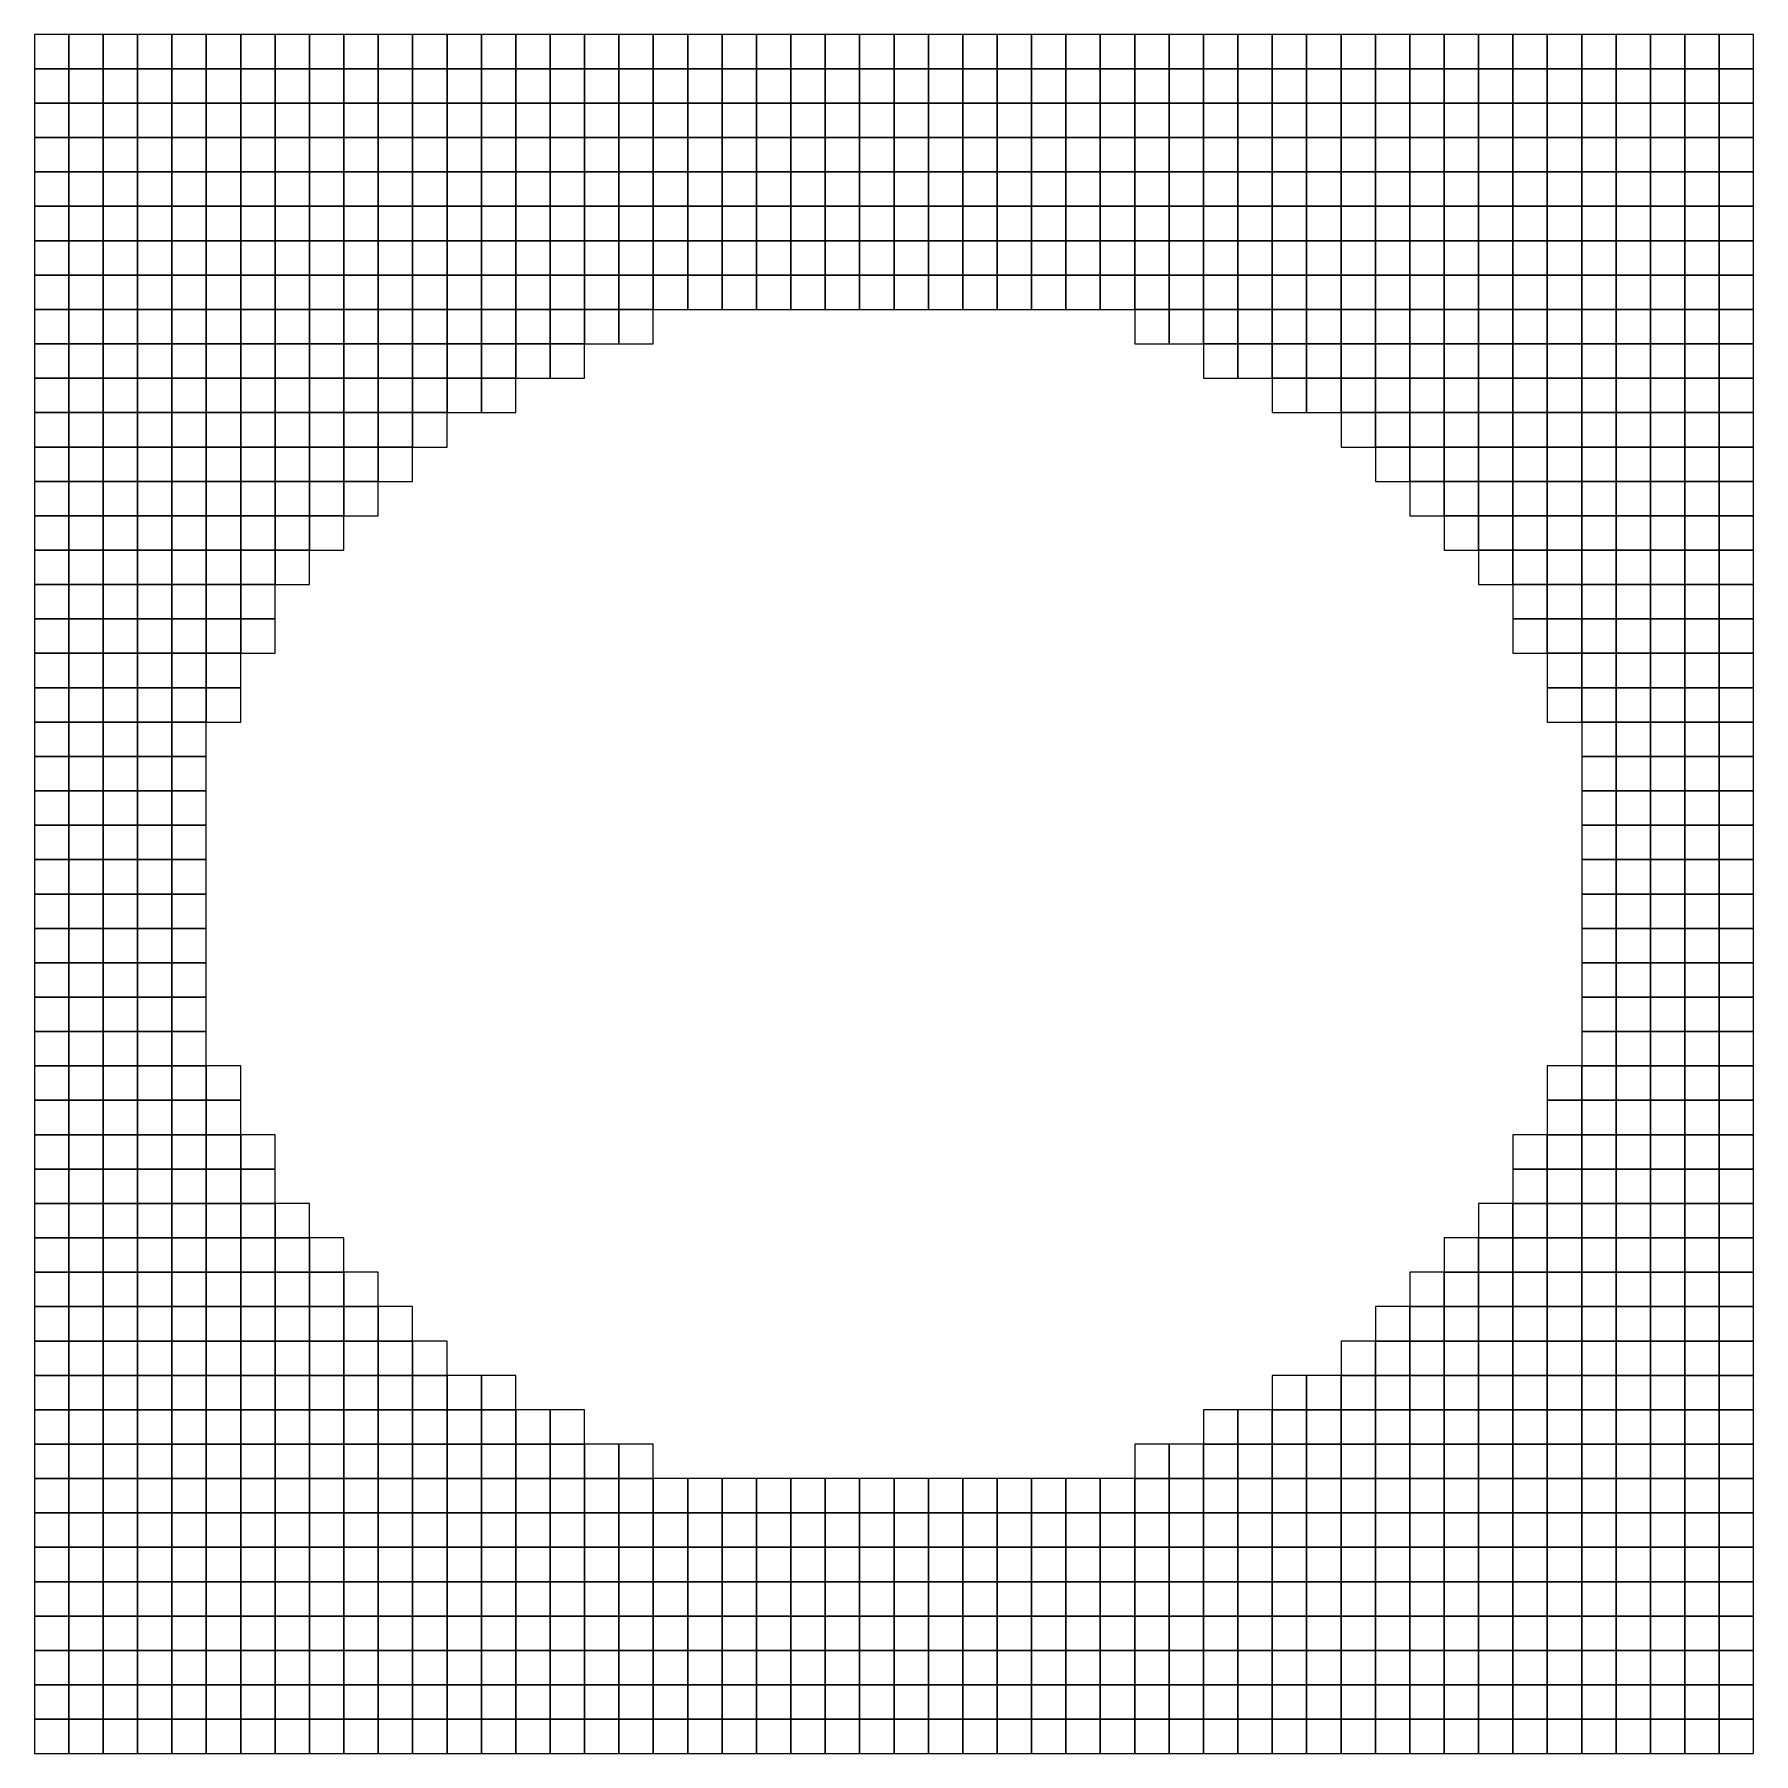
# Model space of a CAD drawing. Header units: metres. Extents: x 0 to 3, y 0 to 3.
import ezdxf

# ---------------------------------------------------------------- set-up
doc = ezdxf.new("R2010")
doc.units = ezdxf.units.M

msp = doc.modelspace()

# ---------------------------------------------------------------- linework, layer by layer
for points in [[(0, 2.94), (0.06, 2.94), (0.06, 3), (0, 3)], [(0.06, 2.94), (0.12, 2.94), (0.12, 3), (0.06, 3)], [(0.12, 2.94), (0.18, 2.94), (0.18, 3), (0.12, 3)], [(0.18, 2.94), (0.24, 2.94), (0.24, 3), (0.18, 3)], [(0.24, 2.94), (0.3, 2.94), (0.3, 3), (0.24, 3)], [(0.3, 2.94), (0.36, 2.94), (0.36, 3), (0.3, 3)], [(0.36, 2.94), (0.42, 2.94), (0.42, 3), (0.36, 3)], [(0.42, 2.94), (0.48, 2.94), (0.48, 3), (0.42, 3)], [(0.48, 2.94), (0.54, 2.94), (0.54, 3), (0.48, 3)], [(0.54, 2.94), (0.6, 2.94), (0.6, 3), (0.54, 3)], [(0.6, 2.94), (0.66, 2.94), (0.66, 3), (0.6, 3)], [(0.66, 2.94), (0.72, 2.94), (0.72, 3), (0.66, 3)], [(0.72, 2.94), (0.78, 2.94), (0.78, 3), (0.72, 3)], [(0.78, 2.94), (0.84, 2.94), (0.84, 3), (0.78, 3)], [(0.84, 2.94), (0.9, 2.94), (0.9, 3), (0.84, 3)], [(0.9, 2.94), (0.96, 2.94), (0.96, 3), (0.9, 3)], [(0.96, 2.94), (1.02, 2.94), (1.02, 3), (0.96, 3)], [(1.02, 2.94), (1.08, 2.94), (1.08, 3), (1.02, 3)], [(1.08, 2.94), (1.14, 2.94), (1.14, 3), (1.08, 3)], [(1.14, 2.94), (1.2, 2.94), (1.2, 3), (1.14, 3)], [(1.2, 2.94), (1.26, 2.94), (1.26, 3), (1.2, 3)], [(1.26, 2.94), (1.32, 2.94), (1.32, 3), (1.26, 3)], [(1.32, 2.94), (1.38, 2.94), (1.38, 3), (1.32, 3)], [(1.38, 2.94), (1.44, 2.94), (1.44, 3), (1.38, 3)], [(1.44, 2.94), (1.5, 2.94), (1.5, 3), (1.44, 3)], [(1.5, 2.94), (1.56, 2.94), (1.56, 3), (1.5, 3)], [(1.56, 2.94), (1.62, 2.94), (1.62, 3), (1.56, 3)], [(1.62, 2.94), (1.68, 2.94), (1.68, 3), (1.62, 3)], [(1.68, 2.94), (1.74, 2.94), (1.74, 3), (1.68, 3)], [(1.74, 2.94), (1.8, 2.94), (1.8, 3), (1.74, 3)], [(1.8, 2.94), (1.86, 2.94), (1.86, 3), (1.8, 3)], [(1.86, 2.94), (1.92, 2.94), (1.92, 3), (1.86, 3)], [(1.92, 2.94), (1.98, 2.94), (1.98, 3), (1.92, 3)], [(1.98, 2.94), (2.04, 2.94), (2.04, 3), (1.98, 3)], [(2.04, 2.94), (2.1, 2.94), (2.1, 3), (2.04, 3)], [(2.1, 2.94), (2.16, 2.94), (2.16, 3), (2.1, 3)], [(2.16, 2.94), (2.22, 2.94), (2.22, 3), (2.16, 3)], [(2.22, 2.94), (2.28, 2.94), (2.28, 3), (2.22, 3)], [(2.28, 2.94), (2.34, 2.94), (2.34, 3), (2.28, 3)], [(2.34, 2.94), (2.4, 2.94), (2.4, 3), (2.34, 3)], [(2.4, 2.94), (2.46, 2.94), (2.46, 3), (2.4, 3)], [(2.46, 2.94), (2.52, 2.94), (2.52, 3), (2.46, 3)], [(2.52, 2.94), (2.58, 2.94), (2.58, 3), (2.52, 3)], [(2.58, 2.94), (2.64, 2.94), (2.64, 3), (2.58, 3)], [(2.64, 2.94), (2.7, 2.94), (2.7, 3), (2.64, 3)], [(2.7, 2.94), (2.76, 2.94), (2.76, 3), (2.7, 3)], [(2.76, 2.94), (2.82, 2.94), (2.82, 3), (2.76, 3)], [(2.82, 2.94), (2.88, 2.94), (2.88, 3), (2.82, 3)], [(2.88, 2.94), (2.94, 2.94), (2.94, 3), (2.88, 3)], [(2.94, 2.94), (3, 2.94), (3, 3), (2.94, 3)], [(0, 2.88), (0.06, 2.88), (0.06, 2.94), (0, 2.94)], [(0.06, 2.88), (0.12, 2.88), (0.12, 2.94), (0.06, 2.94)], [(0.12, 2.88), (0.18, 2.88), (0.18, 2.94), (0.12, 2.94)], [(0.18, 2.88), (0.24, 2.88), (0.24, 2.94), (0.18, 2.94)], [(0.24, 2.88), (0.3, 2.88), (0.3, 2.94), (0.24, 2.94)], [(0.3, 2.88), (0.36, 2.88), (0.36, 2.94), (0.3, 2.94)], [(0.36, 2.88), (0.42, 2.88), (0.42, 2.94), (0.36, 2.94)], [(0.42, 2.88), (0.48, 2.88), (0.48, 2.94), (0.42, 2.94)], [(0.48, 2.88), (0.54, 2.88), (0.54, 2.94), (0.48, 2.94)], [(0.54, 2.88), (0.6, 2.88), (0.6, 2.94), (0.54, 2.94)], [(0.6, 2.88), (0.66, 2.88), (0.66, 2.94), (0.6, 2.94)], [(0.66, 2.88), (0.72, 2.88), (0.72, 2.94), (0.66, 2.94)], [(0.72, 2.88), (0.78, 2.88), (0.78, 2.94), (0.72, 2.94)], [(0.78, 2.88), (0.84, 2.88), (0.84, 2.94), (0.78, 2.94)], [(0.84, 2.88), (0.9, 2.88), (0.9, 2.94), (0.84, 2.94)], [(0.9, 2.88), (0.96, 2.88), (0.96, 2.94), (0.9, 2.94)], [(0.96, 2.88), (1.02, 2.88), (1.02, 2.94), (0.96, 2.94)], [(1.02, 2.88), (1.08, 2.88), (1.08, 2.94), (1.02, 2.94)], [(1.08, 2.88), (1.14, 2.88), (1.14, 2.94), (1.08, 2.94)], [(1.14, 2.88), (1.2, 2.88), (1.2, 2.94), (1.14, 2.94)], [(1.2, 2.88), (1.26, 2.88), (1.26, 2.94), (1.2, 2.94)], [(1.26, 2.88), (1.32, 2.88), (1.32, 2.94), (1.26, 2.94)], [(1.32, 2.88), (1.38, 2.88), (1.38, 2.94), (1.32, 2.94)], [(1.38, 2.88), (1.44, 2.88), (1.44, 2.94), (1.38, 2.94)], [(1.44, 2.88), (1.5, 2.88), (1.5, 2.94), (1.44, 2.94)], [(1.5, 2.88), (1.56, 2.88), (1.56, 2.94), (1.5, 2.94)], [(1.56, 2.88), (1.62, 2.88), (1.62, 2.94), (1.56, 2.94)], [(1.62, 2.88), (1.68, 2.88), (1.68, 2.94), (1.62, 2.94)], [(1.68, 2.88), (1.74, 2.88), (1.74, 2.94), (1.68, 2.94)], [(1.74, 2.88), (1.8, 2.88), (1.8, 2.94), (1.74, 2.94)], [(1.8, 2.88), (1.86, 2.88), (1.86, 2.94), (1.8, 2.94)], [(1.86, 2.88), (1.92, 2.88), (1.92, 2.94), (1.86, 2.94)], [(1.92, 2.88), (1.98, 2.88), (1.98, 2.94), (1.92, 2.94)], [(1.98, 2.88), (2.04, 2.88), (2.04, 2.94), (1.98, 2.94)], [(2.04, 2.88), (2.1, 2.88), (2.1, 2.94), (2.04, 2.94)], [(2.1, 2.88), (2.16, 2.88), (2.16, 2.94), (2.1, 2.94)], [(2.16, 2.88), (2.22, 2.88), (2.22, 2.94), (2.16, 2.94)], [(2.22, 2.88), (2.28, 2.88), (2.28, 2.94), (2.22, 2.94)], [(2.28, 2.88), (2.34, 2.88), (2.34, 2.94), (2.28, 2.94)], [(2.34, 2.88), (2.4, 2.88), (2.4, 2.94), (2.34, 2.94)], [(2.4, 2.88), (2.46, 2.88), (2.46, 2.94), (2.4, 2.94)], [(2.46, 2.88), (2.52, 2.88), (2.52, 2.94), (2.46, 2.94)], [(2.52, 2.88), (2.58, 2.88), (2.58, 2.94), (2.52, 2.94)], [(2.58, 2.88), (2.64, 2.88), (2.64, 2.94), (2.58, 2.94)], [(2.64, 2.88), (2.7, 2.88), (2.7, 2.94), (2.64, 2.94)], [(2.7, 2.88), (2.76, 2.88), (2.76, 2.94), (2.7, 2.94)], [(2.76, 2.88), (2.82, 2.88), (2.82, 2.94), (2.76, 2.94)], [(2.82, 2.88), (2.88, 2.88), (2.88, 2.94), (2.82, 2.94)], [(2.88, 2.88), (2.94, 2.88), (2.94, 2.94), (2.88, 2.94)], [(2.94, 2.88), (3, 2.88), (3, 2.94), (2.94, 2.94)], [(0, 2.82), (0.06, 2.82), (0.06, 2.88), (0, 2.88)], [(0.06, 2.82), (0.12, 2.82), (0.12, 2.88), (0.06, 2.88)], [(0.12, 2.82), (0.18, 2.82), (0.18, 2.88), (0.12, 2.88)], [(0.18, 2.82), (0.24, 2.82), (0.24, 2.88), (0.18, 2.88)], [(0.24, 2.82), (0.3, 2.82), (0.3, 2.88), (0.24, 2.88)], [(0.3, 2.82), (0.36, 2.82), (0.36, 2.88), (0.3, 2.88)], [(0.36, 2.82), (0.42, 2.82), (0.42, 2.88), (0.36, 2.88)], [(0.42, 2.82), (0.48, 2.82), (0.48, 2.88), (0.42, 2.88)], [(0.48, 2.82), (0.54, 2.82), (0.54, 2.88), (0.48, 2.88)], [(0.54, 2.82), (0.6, 2.82), (0.6, 2.88), (0.54, 2.88)], [(0.6, 2.82), (0.66, 2.82), (0.66, 2.88), (0.6, 2.88)], [(0.66, 2.82), (0.72, 2.82), (0.72, 2.88), (0.66, 2.88)], [(0.72, 2.82), (0.78, 2.82), (0.78, 2.88), (0.72, 2.88)], [(0.78, 2.82), (0.84, 2.82), (0.84, 2.88), (0.78, 2.88)], [(0.84, 2.82), (0.9, 2.82), (0.9, 2.88), (0.84, 2.88)], [(0.9, 2.82), (0.96, 2.82), (0.96, 2.88), (0.9, 2.88)], [(0.96, 2.82), (1.02, 2.82), (1.02, 2.88), (0.96, 2.88)], [(1.02, 2.82), (1.08, 2.82), (1.08, 2.88), (1.02, 2.88)], [(1.08, 2.82), (1.14, 2.82), (1.14, 2.88), (1.08, 2.88)], [(1.14, 2.82), (1.2, 2.82), (1.2, 2.88), (1.14, 2.88)], [(1.2, 2.82), (1.26, 2.82), (1.26, 2.88), (1.2, 2.88)], [(1.26, 2.82), (1.32, 2.82), (1.32, 2.88), (1.26, 2.88)], [(1.32, 2.82), (1.38, 2.82), (1.38, 2.88), (1.32, 2.88)], [(1.38, 2.82), (1.44, 2.82), (1.44, 2.88), (1.38, 2.88)], [(1.44, 2.82), (1.5, 2.82), (1.5, 2.88), (1.44, 2.88)], [(1.5, 2.82), (1.56, 2.82), (1.56, 2.88), (1.5, 2.88)], [(1.56, 2.82), (1.62, 2.82), (1.62, 2.88), (1.56, 2.88)], [(1.62, 2.82), (1.68, 2.82), (1.68, 2.88), (1.62, 2.88)], [(1.68, 2.82), (1.74, 2.82), (1.74, 2.88), (1.68, 2.88)], [(1.74, 2.82), (1.8, 2.82), (1.8, 2.88), (1.74, 2.88)], [(1.8, 2.82), (1.86, 2.82), (1.86, 2.88), (1.8, 2.88)], [(1.86, 2.82), (1.92, 2.82), (1.92, 2.88), (1.86, 2.88)], [(1.92, 2.82), (1.98, 2.82), (1.98, 2.88), (1.92, 2.88)], [(1.98, 2.82), (2.04, 2.82), (2.04, 2.88), (1.98, 2.88)], [(2.04, 2.82), (2.1, 2.82), (2.1, 2.88), (2.04, 2.88)], [(2.1, 2.82), (2.16, 2.82), (2.16, 2.88), (2.1, 2.88)], [(2.16, 2.82), (2.22, 2.82), (2.22, 2.88), (2.16, 2.88)], [(2.22, 2.82), (2.28, 2.82), (2.28, 2.88), (2.22, 2.88)], [(2.28, 2.82), (2.34, 2.82), (2.34, 2.88), (2.28, 2.88)], [(2.34, 2.82), (2.4, 2.82), (2.4, 2.88), (2.34, 2.88)], [(2.4, 2.82), (2.46, 2.82), (2.46, 2.88), (2.4, 2.88)], [(2.46, 2.82), (2.52, 2.82), (2.52, 2.88), (2.46, 2.88)], [(2.52, 2.82), (2.58, 2.82), (2.58, 2.88), (2.52, 2.88)], [(2.58, 2.82), (2.64, 2.82), (2.64, 2.88), (2.58, 2.88)], [(2.64, 2.82), (2.7, 2.82), (2.7, 2.88), (2.64, 2.88)], [(2.7, 2.82), (2.76, 2.82), (2.76, 2.88), (2.7, 2.88)], [(2.76, 2.82), (2.82, 2.82), (2.82, 2.88), (2.76, 2.88)], [(2.82, 2.82), (2.88, 2.82), (2.88, 2.88), (2.82, 2.88)], [(2.88, 2.82), (2.94, 2.82), (2.94, 2.88), (2.88, 2.88)], [(2.94, 2.82), (3, 2.82), (3, 2.88), (2.94, 2.88)], [(0, 2.76), (0.06, 2.76), (0.06, 2.82), (0, 2.82)], [(0.06, 2.76), (0.12, 2.76), (0.12, 2.82), (0.06, 2.82)], [(0.12, 2.76), (0.18, 2.76), (0.18, 2.82), (0.12, 2.82)], [(0.18, 2.76), (0.24, 2.76), (0.24, 2.82), (0.18, 2.82)], [(0.24, 2.76), (0.3, 2.76), (0.3, 2.82), (0.24, 2.82)], [(0.3, 2.76), (0.36, 2.76), (0.36, 2.82), (0.3, 2.82)], [(0.36, 2.76), (0.42, 2.76), (0.42, 2.82), (0.36, 2.82)], [(0.42, 2.76), (0.48, 2.76), (0.48, 2.82), (0.42, 2.82)], [(0.48, 2.76), (0.54, 2.76), (0.54, 2.82), (0.48, 2.82)], [(0.54, 2.76), (0.6, 2.76), (0.6, 2.82), (0.54, 2.82)], [(0.6, 2.76), (0.66, 2.76), (0.66, 2.82), (0.6, 2.82)], [(0.66, 2.76), (0.72, 2.76), (0.72, 2.82), (0.66, 2.82)], [(0.72, 2.76), (0.78, 2.76), (0.78, 2.82), (0.72, 2.82)], [(0.78, 2.76), (0.84, 2.76), (0.84, 2.82), (0.78, 2.82)], [(0.84, 2.76), (0.9, 2.76), (0.9, 2.82), (0.84, 2.82)], [(0.9, 2.76), (0.96, 2.76), (0.96, 2.82), (0.9, 2.82)], [(0.96, 2.76), (1.02, 2.76), (1.02, 2.82), (0.96, 2.82)], [(1.02, 2.76), (1.08, 2.76), (1.08, 2.82), (1.02, 2.82)], [(1.08, 2.76), (1.14, 2.76), (1.14, 2.82), (1.08, 2.82)], [(1.14, 2.76), (1.2, 2.76), (1.2, 2.82), (1.14, 2.82)], [(1.2, 2.76), (1.26, 2.76), (1.26, 2.82), (1.2, 2.82)], [(1.26, 2.76), (1.32, 2.76), (1.32, 2.82), (1.26, 2.82)], [(1.32, 2.76), (1.38, 2.76), (1.38, 2.82), (1.32, 2.82)], [(1.38, 2.76), (1.44, 2.76), (1.44, 2.82), (1.38, 2.82)], [(1.44, 2.76), (1.5, 2.76), (1.5, 2.82), (1.44, 2.82)], [(1.5, 2.76), (1.56, 2.76), (1.56, 2.82), (1.5, 2.82)], [(1.56, 2.76), (1.62, 2.76), (1.62, 2.82), (1.56, 2.82)], [(1.62, 2.76), (1.68, 2.76), (1.68, 2.82), (1.62, 2.82)], [(1.68, 2.76), (1.74, 2.76), (1.74, 2.82), (1.68, 2.82)], [(1.74, 2.76), (1.8, 2.76), (1.8, 2.82), (1.74, 2.82)], [(1.8, 2.76), (1.86, 2.76), (1.86, 2.82), (1.8, 2.82)], [(1.86, 2.76), (1.92, 2.76), (1.92, 2.82), (1.86, 2.82)], [(1.92, 2.76), (1.98, 2.76), (1.98, 2.82), (1.92, 2.82)], [(1.98, 2.76), (2.04, 2.76), (2.04, 2.82), (1.98, 2.82)], [(2.04, 2.76), (2.1, 2.76), (2.1, 2.82), (2.04, 2.82)], [(2.1, 2.76), (2.16, 2.76), (2.16, 2.82), (2.1, 2.82)], [(2.16, 2.76), (2.22, 2.76), (2.22, 2.82), (2.16, 2.82)], [(2.22, 2.76), (2.28, 2.76), (2.28, 2.82), (2.22, 2.82)], [(2.28, 2.76), (2.34, 2.76), (2.34, 2.82), (2.28, 2.82)], [(2.34, 2.76), (2.4, 2.76), (2.4, 2.82), (2.34, 2.82)], [(2.4, 2.76), (2.46, 2.76), (2.46, 2.82), (2.4, 2.82)], [(2.46, 2.76), (2.52, 2.76), (2.52, 2.82), (2.46, 2.82)], [(2.52, 2.76), (2.58, 2.76), (2.58, 2.82), (2.52, 2.82)], [(2.58, 2.76), (2.64, 2.76), (2.64, 2.82), (2.58, 2.82)], [(2.64, 2.76), (2.7, 2.76), (2.7, 2.82), (2.64, 2.82)], [(2.7, 2.76), (2.76, 2.76), (2.76, 2.82), (2.7, 2.82)], [(2.76, 2.76), (2.82, 2.76), (2.82, 2.82), (2.76, 2.82)], [(2.82, 2.76), (2.88, 2.76), (2.88, 2.82), (2.82, 2.82)], [(2.88, 2.76), (2.94, 2.76), (2.94, 2.82), (2.88, 2.82)], [(2.94, 2.76), (3, 2.76), (3, 2.82), (2.94, 2.82)], [(0, 2.7), (0.06, 2.7), (0.06, 2.76), (0, 2.76)], [(0.06, 2.7), (0.12, 2.7), (0.12, 2.76), (0.06, 2.76)], [(0.12, 2.7), (0.18, 2.7), (0.18, 2.76), (0.12, 2.76)], [(0.18, 2.7), (0.24, 2.7), (0.24, 2.76), (0.18, 2.76)], [(0.24, 2.7), (0.3, 2.7), (0.3, 2.76), (0.24, 2.76)], [(0.3, 2.7), (0.36, 2.7), (0.36, 2.76), (0.3, 2.76)], [(0.36, 2.7), (0.42, 2.7), (0.42, 2.76), (0.36, 2.76)], [(0.42, 2.7), (0.48, 2.7), (0.48, 2.76), (0.42, 2.76)], [(0.48, 2.7), (0.54, 2.7), (0.54, 2.76), (0.48, 2.76)], [(0.54, 2.7), (0.6, 2.7), (0.6, 2.76), (0.54, 2.76)], [(0.6, 2.7), (0.66, 2.7), (0.66, 2.76), (0.6, 2.76)], [(0.66, 2.7), (0.72, 2.7), (0.72, 2.76), (0.66, 2.76)], [(0.72, 2.7), (0.78, 2.7), (0.78, 2.76), (0.72, 2.76)], [(0.78, 2.7), (0.84, 2.7), (0.84, 2.76), (0.78, 2.76)], [(0.84, 2.7), (0.9, 2.7), (0.9, 2.76), (0.84, 2.76)], [(0.9, 2.7), (0.96, 2.7), (0.96, 2.76), (0.9, 2.76)], [(0.96, 2.7), (1.02, 2.7), (1.02, 2.76), (0.96, 2.76)], [(1.02, 2.7), (1.08, 2.7), (1.08, 2.76), (1.02, 2.76)], [(1.08, 2.7), (1.14, 2.7), (1.14, 2.76), (1.08, 2.76)], [(1.14, 2.7), (1.2, 2.7), (1.2, 2.76), (1.14, 2.76)], [(1.2, 2.7), (1.26, 2.7), (1.26, 2.76), (1.2, 2.76)], [(1.26, 2.7), (1.32, 2.7), (1.32, 2.76), (1.26, 2.76)], [(1.32, 2.7), (1.38, 2.7), (1.38, 2.76), (1.32, 2.76)], [(1.38, 2.7), (1.44, 2.7), (1.44, 2.76), (1.38, 2.76)], [(1.44, 2.7), (1.5, 2.7), (1.5, 2.76), (1.44, 2.76)], [(1.5, 2.7), (1.56, 2.7), (1.56, 2.76), (1.5, 2.76)], [(1.56, 2.7), (1.62, 2.7), (1.62, 2.76), (1.56, 2.76)], [(1.62, 2.7), (1.68, 2.7), (1.68, 2.76), (1.62, 2.76)], [(1.68, 2.7), (1.74, 2.7), (1.74, 2.76), (1.68, 2.76)], [(1.74, 2.7), (1.8, 2.7), (1.8, 2.76), (1.74, 2.76)], [(1.8, 2.7), (1.86, 2.7), (1.86, 2.76), (1.8, 2.76)], [(1.86, 2.7), (1.92, 2.7), (1.92, 2.76), (1.86, 2.76)], [(1.92, 2.7), (1.98, 2.7), (1.98, 2.76), (1.92, 2.76)], [(1.98, 2.7), (2.04, 2.7), (2.04, 2.76), (1.98, 2.76)], [(2.04, 2.7), (2.1, 2.7), (2.1, 2.76), (2.04, 2.76)], [(2.1, 2.7), (2.16, 2.7), (2.16, 2.76), (2.1, 2.76)], [(2.16, 2.7), (2.22, 2.7), (2.22, 2.76), (2.16, 2.76)], [(2.22, 2.7), (2.28, 2.7), (2.28, 2.76), (2.22, 2.76)], [(2.28, 2.7), (2.34, 2.7), (2.34, 2.76), (2.28, 2.76)], [(2.34, 2.7), (2.4, 2.7), (2.4, 2.76), (2.34, 2.76)], [(2.4, 2.7), (2.46, 2.7), (2.46, 2.76), (2.4, 2.76)], [(2.46, 2.7), (2.52, 2.7), (2.52, 2.76), (2.46, 2.76)], [(2.52, 2.7), (2.58, 2.7), (2.58, 2.76), (2.52, 2.76)], [(2.58, 2.7), (2.64, 2.7), (2.64, 2.76), (2.58, 2.76)], [(2.64, 2.7), (2.7, 2.7), (2.7, 2.76), (2.64, 2.76)], [(2.7, 2.7), (2.76, 2.7), (2.76, 2.76), (2.7, 2.76)], [(2.76, 2.7), (2.82, 2.7), (2.82, 2.76), (2.76, 2.76)], [(2.82, 2.7), (2.88, 2.7), (2.88, 2.76), (2.82, 2.76)], [(2.88, 2.7), (2.94, 2.7), (2.94, 2.76), (2.88, 2.76)], [(2.94, 2.7), (3, 2.7), (3, 2.76), (2.94, 2.76)], [(0, 2.64), (0.06, 2.64), (0.06, 2.7), (0, 2.7)], [(0.06, 2.64), (0.12, 2.64), (0.12, 2.7), (0.06, 2.7)], [(0.12, 2.64), (0.18, 2.64), (0.18, 2.7), (0.12, 2.7)], [(0.18, 2.64), (0.24, 2.64), (0.24, 2.7), (0.18, 2.7)], [(0.24, 2.64), (0.3, 2.64), (0.3, 2.7), (0.24, 2.7)], [(0.3, 2.64), (0.36, 2.64), (0.36, 2.7), (0.3, 2.7)], [(0.36, 2.64), (0.42, 2.64), (0.42, 2.7), (0.36, 2.7)], [(0.42, 2.64), (0.48, 2.64), (0.48, 2.7), (0.42, 2.7)], [(0.48, 2.64), (0.54, 2.64), (0.54, 2.7), (0.48, 2.7)], [(0.54, 2.64), (0.6, 2.64), (0.6, 2.7), (0.54, 2.7)], [(0.6, 2.64), (0.66, 2.64), (0.66, 2.7), (0.6, 2.7)], [(0.66, 2.64), (0.72, 2.64), (0.72, 2.7), (0.66, 2.7)], [(0.72, 2.64), (0.78, 2.64), (0.78, 2.7), (0.72, 2.7)], [(0.78, 2.64), (0.84, 2.64), (0.84, 2.7), (0.78, 2.7)], [(0.84, 2.64), (0.9, 2.64), (0.9, 2.7), (0.84, 2.7)], [(0.9, 2.64), (0.96, 2.64), (0.96, 2.7), (0.9, 2.7)], [(0.96, 2.64), (1.02, 2.64), (1.02, 2.7), (0.96, 2.7)], [(1.02, 2.64), (1.08, 2.64), (1.08, 2.7), (1.02, 2.7)], [(1.08, 2.64), (1.14, 2.64), (1.14, 2.7), (1.08, 2.7)], [(1.14, 2.64), (1.2, 2.64), (1.2, 2.7), (1.14, 2.7)], [(1.2, 2.64), (1.26, 2.64), (1.26, 2.7), (1.2, 2.7)], [(1.26, 2.64), (1.32, 2.64), (1.32, 2.7), (1.26, 2.7)], [(1.32, 2.64), (1.38, 2.64), (1.38, 2.7), (1.32, 2.7)], [(1.38, 2.64), (1.44, 2.64), (1.44, 2.7), (1.38, 2.7)], [(1.44, 2.64), (1.5, 2.64), (1.5, 2.7), (1.44, 2.7)], [(1.5, 2.64), (1.56, 2.64), (1.56, 2.7), (1.5, 2.7)], [(1.56, 2.64), (1.62, 2.64), (1.62, 2.7), (1.56, 2.7)], [(1.62, 2.64), (1.68, 2.64), (1.68, 2.7), (1.62, 2.7)], [(1.68, 2.64), (1.74, 2.64), (1.74, 2.7), (1.68, 2.7)], [(1.74, 2.64), (1.8, 2.64), (1.8, 2.7), (1.74, 2.7)], [(1.8, 2.64), (1.86, 2.64), (1.86, 2.7), (1.8, 2.7)], [(1.86, 2.64), (1.92, 2.64), (1.92, 2.7), (1.86, 2.7)], [(1.92, 2.64), (1.98, 2.64), (1.98, 2.7), (1.92, 2.7)], [(1.98, 2.64), (2.04, 2.64), (2.04, 2.7), (1.98, 2.7)], [(2.04, 2.64), (2.1, 2.64), (2.1, 2.7), (2.04, 2.7)], [(2.1, 2.64), (2.16, 2.64), (2.16, 2.7), (2.1, 2.7)], [(2.16, 2.64), (2.22, 2.64), (2.22, 2.7), (2.16, 2.7)], [(2.22, 2.64), (2.28, 2.64), (2.28, 2.7), (2.22, 2.7)], [(2.28, 2.64), (2.34, 2.64), (2.34, 2.7), (2.28, 2.7)], [(2.34, 2.64), (2.4, 2.64), (2.4, 2.7), (2.34, 2.7)], [(2.4, 2.64), (2.46, 2.64), (2.46, 2.7), (2.4, 2.7)], [(2.46, 2.64), (2.52, 2.64), (2.52, 2.7), (2.46, 2.7)], [(2.52, 2.64), (2.58, 2.64), (2.58, 2.7), (2.52, 2.7)], [(2.58, 2.64), (2.64, 2.64), (2.64, 2.7), (2.58, 2.7)], [(2.64, 2.64), (2.7, 2.64), (2.7, 2.7), (2.64, 2.7)], [(2.7, 2.64), (2.76, 2.64), (2.76, 2.7), (2.7, 2.7)], [(2.76, 2.64), (2.82, 2.64), (2.82, 2.7), (2.76, 2.7)], [(2.82, 2.64), (2.88, 2.64), (2.88, 2.7), (2.82, 2.7)], [(2.88, 2.64), (2.94, 2.64), (2.94, 2.7), (2.88, 2.7)], [(2.94, 2.64), (3, 2.64), (3, 2.7), (2.94, 2.7)], [(0, 2.58), (0.06, 2.58), (0.06, 2.64), (0, 2.64)], [(0.06, 2.58), (0.12, 2.58), (0.12, 2.64), (0.06, 2.64)], [(0.12, 2.58), (0.18, 2.58), (0.18, 2.64), (0.12, 2.64)], [(0.18, 2.58), (0.24, 2.58), (0.24, 2.64), (0.18, 2.64)], [(0.24, 2.58), (0.3, 2.58), (0.3, 2.64), (0.24, 2.64)], [(0.3, 2.58), (0.36, 2.58), (0.36, 2.64), (0.3, 2.64)], [(0.36, 2.58), (0.42, 2.58), (0.42, 2.64), (0.36, 2.64)], [(0.42, 2.58), (0.48, 2.58), (0.48, 2.64), (0.42, 2.64)], [(0.48, 2.58), (0.54, 2.58), (0.54, 2.64), (0.48, 2.64)], [(0.54, 2.58), (0.6, 2.58), (0.6, 2.64), (0.54, 2.64)], [(0.6, 2.58), (0.66, 2.58), (0.66, 2.64), (0.6, 2.64)], [(0.66, 2.58), (0.72, 2.58), (0.72, 2.64), (0.66, 2.64)], [(0.72, 2.58), (0.78, 2.58), (0.78, 2.64), (0.72, 2.64)], [(0.78, 2.58), (0.84, 2.58), (0.84, 2.64), (0.78, 2.64)], [(0.84, 2.58), (0.9, 2.58), (0.9, 2.64), (0.84, 2.64)], [(0.9, 2.58), (0.96, 2.58), (0.96, 2.64), (0.9, 2.64)], [(0.96, 2.58), (1.02, 2.58), (1.02, 2.64), (0.96, 2.64)], [(1.02, 2.58), (1.08, 2.58), (1.08, 2.64), (1.02, 2.64)], [(1.08, 2.58), (1.14, 2.58), (1.14, 2.64), (1.08, 2.64)], [(1.14, 2.58), (1.2, 2.58), (1.2, 2.64), (1.14, 2.64)], [(1.2, 2.58), (1.26, 2.58), (1.26, 2.64), (1.2, 2.64)], [(1.26, 2.58), (1.32, 2.58), (1.32, 2.64), (1.26, 2.64)], [(1.32, 2.58), (1.38, 2.58), (1.38, 2.64), (1.32, 2.64)], [(1.38, 2.58), (1.44, 2.58), (1.44, 2.64), (1.38, 2.64)], [(1.44, 2.58), (1.5, 2.58), (1.5, 2.64), (1.44, 2.64)], [(1.5, 2.58), (1.56, 2.58), (1.56, 2.64), (1.5, 2.64)], [(1.56, 2.58), (1.62, 2.58), (1.62, 2.64), (1.56, 2.64)], [(1.62, 2.58), (1.68, 2.58), (1.68, 2.64), (1.62, 2.64)], [(1.68, 2.58), (1.74, 2.58), (1.74, 2.64), (1.68, 2.64)], [(1.74, 2.58), (1.8, 2.58), (1.8, 2.64), (1.74, 2.64)], [(1.8, 2.58), (1.86, 2.58), (1.86, 2.64), (1.8, 2.64)], [(1.86, 2.58), (1.92, 2.58), (1.92, 2.64), (1.86, 2.64)], [(1.92, 2.58), (1.98, 2.58), (1.98, 2.64), (1.92, 2.64)], [(1.98, 2.58), (2.04, 2.58), (2.04, 2.64), (1.98, 2.64)], [(2.04, 2.58), (2.1, 2.58), (2.1, 2.64), (2.04, 2.64)], [(2.1, 2.58), (2.16, 2.58), (2.16, 2.64), (2.1, 2.64)], [(2.16, 2.58), (2.22, 2.58), (2.22, 2.64), (2.16, 2.64)], [(2.22, 2.58), (2.28, 2.58), (2.28, 2.64), (2.22, 2.64)], [(2.28, 2.58), (2.34, 2.58), (2.34, 2.64), (2.28, 2.64)], [(2.34, 2.58), (2.4, 2.58), (2.4, 2.64), (2.34, 2.64)], [(2.4, 2.58), (2.46, 2.58), (2.46, 2.64), (2.4, 2.64)], [(2.46, 2.58), (2.52, 2.58), (2.52, 2.64), (2.46, 2.64)], [(2.52, 2.58), (2.58, 2.58), (2.58, 2.64), (2.52, 2.64)], [(2.58, 2.58), (2.64, 2.58), (2.64, 2.64), (2.58, 2.64)], [(2.64, 2.58), (2.7, 2.58), (2.7, 2.64), (2.64, 2.64)], [(2.7, 2.58), (2.76, 2.58), (2.76, 2.64), (2.7, 2.64)], [(2.76, 2.58), (2.82, 2.58), (2.82, 2.64), (2.76, 2.64)], [(2.82, 2.58), (2.88, 2.58), (2.88, 2.64), (2.82, 2.64)], [(2.88, 2.58), (2.94, 2.58), (2.94, 2.64), (2.88, 2.64)], [(2.94, 2.58), (3, 2.58), (3, 2.64), (2.94, 2.64)], [(0, 2.52), (0.06, 2.52), (0.06, 2.58), (0, 2.58)], [(0.06, 2.52), (0.12, 2.52), (0.12, 2.58), (0.06, 2.58)], [(0.12, 2.52), (0.18, 2.52), (0.18, 2.58), (0.12, 2.58)], [(0.18, 2.52), (0.24, 2.52), (0.24, 2.58), (0.18, 2.58)], [(0.24, 2.52), (0.3, 2.52), (0.3, 2.58), (0.24, 2.58)], [(0.3, 2.52), (0.36, 2.52), (0.36, 2.58), (0.3, 2.58)], [(0.36, 2.52), (0.42, 2.52), (0.42, 2.58), (0.36, 2.58)], [(0.42, 2.52), (0.48, 2.52), (0.48, 2.58), (0.42, 2.58)], [(0.48, 2.52), (0.54, 2.52), (0.54, 2.58), (0.48, 2.58)], [(0.54, 2.52), (0.6, 2.52), (0.6, 2.58), (0.54, 2.58)], [(0.6, 2.52), (0.66, 2.52), (0.66, 2.58), (0.6, 2.58)], [(0.66, 2.52), (0.72, 2.52), (0.72, 2.58), (0.66, 2.58)], [(0.72, 2.52), (0.78, 2.52), (0.78, 2.58), (0.72, 2.58)], [(0.78, 2.52), (0.84, 2.52), (0.84, 2.58), (0.78, 2.58)], [(0.84, 2.52), (0.9, 2.52), (0.9, 2.58), (0.84, 2.58)], [(0.9, 2.52), (0.96, 2.52), (0.96, 2.58), (0.9, 2.58)], [(0.96, 2.52), (1.02, 2.52), (1.02, 2.58), (0.96, 2.58)], [(1.02, 2.52), (1.08, 2.52), (1.08, 2.58), (1.02, 2.58)], [(1.08, 2.52), (1.14, 2.52), (1.14, 2.58), (1.08, 2.58)], [(1.14, 2.52), (1.2, 2.52), (1.2, 2.58), (1.14, 2.58)], [(1.2, 2.52), (1.26, 2.52), (1.26, 2.58), (1.2, 2.58)], [(1.26, 2.52), (1.32, 2.52), (1.32, 2.58), (1.26, 2.58)], [(1.32, 2.52), (1.38, 2.52), (1.38, 2.58), (1.32, 2.58)], [(1.38, 2.52), (1.44, 2.52), (1.44, 2.58), (1.38, 2.58)], [(1.44, 2.52), (1.5, 2.52), (1.5, 2.58), (1.44, 2.58)], [(1.5, 2.52), (1.56, 2.52), (1.56, 2.58), (1.5, 2.58)], [(1.56, 2.52), (1.62, 2.52), (1.62, 2.58), (1.56, 2.58)], [(1.62, 2.52), (1.68, 2.52), (1.68, 2.58), (1.62, 2.58)], [(1.68, 2.52), (1.74, 2.52), (1.74, 2.58), (1.68, 2.58)], [(1.74, 2.52), (1.8, 2.52), (1.8, 2.58), (1.74, 2.58)], [(1.8, 2.52), (1.86, 2.52), (1.86, 2.58), (1.8, 2.58)], [(1.86, 2.52), (1.92, 2.52), (1.92, 2.58), (1.86, 2.58)], [(1.92, 2.52), (1.98, 2.52), (1.98, 2.58), (1.92, 2.58)], [(1.98, 2.52), (2.04, 2.52), (2.04, 2.58), (1.98, 2.58)], [(2.04, 2.52), (2.1, 2.52), (2.1, 2.58), (2.04, 2.58)], [(2.1, 2.52), (2.16, 2.52), (2.16, 2.58), (2.1, 2.58)], [(2.16, 2.52), (2.22, 2.52), (2.22, 2.58), (2.16, 2.58)], [(2.22, 2.52), (2.28, 2.52), (2.28, 2.58), (2.22, 2.58)], [(2.28, 2.52), (2.34, 2.52), (2.34, 2.58), (2.28, 2.58)], [(2.34, 2.52), (2.4, 2.52), (2.4, 2.58), (2.34, 2.58)], [(2.4, 2.52), (2.46, 2.52), (2.46, 2.58), (2.4, 2.58)], [(2.46, 2.52), (2.52, 2.52), (2.52, 2.58), (2.46, 2.58)], [(2.52, 2.52), (2.58, 2.52), (2.58, 2.58), (2.52, 2.58)], [(2.58, 2.52), (2.64, 2.52), (2.64, 2.58), (2.58, 2.58)], [(2.64, 2.52), (2.7, 2.52), (2.7, 2.58), (2.64, 2.58)], [(2.7, 2.52), (2.76, 2.52), (2.76, 2.58), (2.7, 2.58)], [(2.76, 2.52), (2.82, 2.52), (2.82, 2.58), (2.76, 2.58)], [(2.82, 2.52), (2.88, 2.52), (2.88, 2.58), (2.82, 2.58)], [(2.88, 2.52), (2.94, 2.52), (2.94, 2.58), (2.88, 2.58)], [(2.94, 2.52), (3, 2.52), (3, 2.58), (2.94, 2.58)], [(0, 2.46), (0.06, 2.46), (0.06, 2.52), (0, 2.52)], [(0.06, 2.46), (0.12, 2.46), (0.12, 2.52), (0.06, 2.52)], [(0.12, 2.46), (0.18, 2.46), (0.18, 2.52), (0.12, 2.52)], [(0.18, 2.46), (0.24, 2.46), (0.24, 2.52), (0.18, 2.52)], [(0.24, 2.46), (0.3, 2.46), (0.3, 2.52), (0.24, 2.52)], [(0.3, 2.46), (0.36, 2.46), (0.36, 2.52), (0.3, 2.52)], [(0.36, 2.46), (0.42, 2.46), (0.42, 2.52), (0.36, 2.52)], [(0.42, 2.46), (0.48, 2.46), (0.48, 2.52), (0.42, 2.52)], [(0.48, 2.46), (0.54, 2.46), (0.54, 2.52), (0.48, 2.52)], [(0.54, 2.46), (0.6, 2.46), (0.6, 2.52), (0.54, 2.52)], [(0.6, 2.46), (0.66, 2.46), (0.66, 2.52), (0.6, 2.52)], [(0.66, 2.46), (0.72, 2.46), (0.72, 2.52), (0.66, 2.52)], [(0.72, 2.46), (0.78, 2.46), (0.78, 2.52), (0.72, 2.52)], [(0.78, 2.46), (0.84, 2.46), (0.84, 2.52), (0.78, 2.52)], [(0.84, 2.46), (0.9, 2.46), (0.9, 2.52), (0.84, 2.52)], [(0.9, 2.46), (0.96, 2.46), (0.96, 2.52), (0.9, 2.52)], [(0.96, 2.46), (1.02, 2.46), (1.02, 2.52), (0.96, 2.52)], [(1.02, 2.46), (1.08, 2.46), (1.08, 2.52), (1.02, 2.52)], [(1.92, 2.46), (1.98, 2.46), (1.98, 2.52), (1.92, 2.52)], [(1.98, 2.46), (2.04, 2.46), (2.04, 2.52), (1.98, 2.52)], [(2.04, 2.46), (2.1, 2.46), (2.1, 2.52), (2.04, 2.52)], [(2.1, 2.46), (2.16, 2.46), (2.16, 2.52), (2.1, 2.52)], [(2.16, 2.46), (2.22, 2.46), (2.22, 2.52), (2.16, 2.52)], [(2.22, 2.46), (2.28, 2.46), (2.28, 2.52), (2.22, 2.52)], [(2.28, 2.46), (2.34, 2.46), (2.34, 2.52), (2.28, 2.52)], [(2.34, 2.46), (2.4, 2.46), (2.4, 2.52), (2.34, 2.52)], [(2.4, 2.46), (2.46, 2.46), (2.46, 2.52), (2.4, 2.52)], [(2.46, 2.46), (2.52, 2.46), (2.52, 2.52), (2.46, 2.52)], [(2.52, 2.46), (2.58, 2.46), (2.58, 2.52), (2.52, 2.52)], [(2.58, 2.46), (2.64, 2.46), (2.64, 2.52), (2.58, 2.52)], [(2.64, 2.46), (2.7, 2.46), (2.7, 2.52), (2.64, 2.52)], [(2.7, 2.46), (2.76, 2.46), (2.76, 2.52), (2.7, 2.52)], [(2.76, 2.46), (2.82, 2.46), (2.82, 2.52), (2.76, 2.52)], [(2.82, 2.46), (2.88, 2.46), (2.88, 2.52), (2.82, 2.52)], [(2.88, 2.46), (2.94, 2.46), (2.94, 2.52), (2.88, 2.52)], [(2.94, 2.46), (3, 2.46), (3, 2.52), (2.94, 2.52)], [(0, 2.4), (0.06, 2.4), (0.06, 2.46), (0, 2.46)], [(0.06, 2.4), (0.12, 2.4), (0.12, 2.46), (0.06, 2.46)], [(0.12, 2.4), (0.18, 2.4), (0.18, 2.46), (0.12, 2.46)], [(0.18, 2.4), (0.24, 2.4), (0.24, 2.46), (0.18, 2.46)], [(0.24, 2.4), (0.3, 2.4), (0.3, 2.46), (0.24, 2.46)], [(0.3, 2.4), (0.36, 2.4), (0.36, 2.46), (0.3, 2.46)], [(0.36, 2.4), (0.42, 2.4), (0.42, 2.46), (0.36, 2.46)], [(0.42, 2.4), (0.48, 2.4), (0.48, 2.46), (0.42, 2.46)], [(0.48, 2.4), (0.54, 2.4), (0.54, 2.46), (0.48, 2.46)], [(0.54, 2.4), (0.6, 2.4), (0.6, 2.46), (0.54, 2.46)], [(0.6, 2.4), (0.66, 2.4), (0.66, 2.46), (0.6, 2.46)], [(0.66, 2.4), (0.72, 2.4), (0.72, 2.46), (0.66, 2.46)], [(0.72, 2.4), (0.78, 2.4), (0.78, 2.46), (0.72, 2.46)], [(0.78, 2.4), (0.84, 2.4), (0.84, 2.46), (0.78, 2.46)], [(0.84, 2.4), (0.9, 2.4), (0.9, 2.46), (0.84, 2.46)], [(0.9, 2.4), (0.96, 2.4), (0.96, 2.46), (0.9, 2.46)], [(2.04, 2.4), (2.1, 2.4), (2.1, 2.46), (2.04, 2.46)], [(2.1, 2.4), (2.16, 2.4), (2.16, 2.46), (2.1, 2.46)], [(2.16, 2.4), (2.22, 2.4), (2.22, 2.46), (2.16, 2.46)], [(2.22, 2.4), (2.28, 2.4), (2.28, 2.46), (2.22, 2.46)], [(2.28, 2.4), (2.34, 2.4), (2.34, 2.46), (2.28, 2.46)], [(2.34, 2.4), (2.4, 2.4), (2.4, 2.46), (2.34, 2.46)], [(2.4, 2.4), (2.46, 2.4), (2.46, 2.46), (2.4, 2.46)], [(2.46, 2.4), (2.52, 2.4), (2.52, 2.46), (2.46, 2.46)], [(2.52, 2.4), (2.58, 2.4), (2.58, 2.46), (2.52, 2.46)], [(2.58, 2.4), (2.64, 2.4), (2.64, 2.46), (2.58, 2.46)], [(2.64, 2.4), (2.7, 2.4), (2.7, 2.46), (2.64, 2.46)], [(2.7, 2.4), (2.76, 2.4), (2.76, 2.46), (2.7, 2.46)], [(2.76, 2.4), (2.82, 2.4), (2.82, 2.46), (2.76, 2.46)], [(2.82, 2.4), (2.88, 2.4), (2.88, 2.46), (2.82, 2.46)], [(2.88, 2.4), (2.94, 2.4), (2.94, 2.46), (2.88, 2.46)], [(2.94, 2.4), (3, 2.4), (3, 2.46), (2.94, 2.46)], [(0, 2.34), (0.06, 2.34), (0.06, 2.4), (0, 2.4)], [(0.06, 2.34), (0.12, 2.34), (0.12, 2.4), (0.06, 2.4)], [(0.12, 2.34), (0.18, 2.34), (0.18, 2.4), (0.12, 2.4)], [(0.18, 2.34), (0.24, 2.34), (0.24, 2.4), (0.18, 2.4)], [(0.24, 2.34), (0.3, 2.34), (0.3, 2.4), (0.24, 2.4)], [(0.3, 2.34), (0.36, 2.34), (0.36, 2.4), (0.3, 2.4)], [(0.36, 2.34), (0.42, 2.34), (0.42, 2.4), (0.36, 2.4)], [(0.42, 2.34), (0.48, 2.34), (0.48, 2.4), (0.42, 2.4)], [(0.48, 2.34), (0.54, 2.34), (0.54, 2.4), (0.48, 2.4)], [(0.54, 2.34), (0.6, 2.34), (0.6, 2.4), (0.54, 2.4)], [(0.6, 2.34), (0.66, 2.34), (0.66, 2.4), (0.6, 2.4)], [(0.66, 2.34), (0.72, 2.34), (0.72, 2.4), (0.66, 2.4)], [(0.72, 2.34), (0.78, 2.34), (0.78, 2.4), (0.72, 2.4)], [(0.78, 2.34), (0.84, 2.34), (0.84, 2.4), (0.78, 2.4)], [(2.16, 2.34), (2.22, 2.34), (2.22, 2.4), (2.16, 2.4)], [(2.22, 2.34), (2.28, 2.34), (2.28, 2.4), (2.22, 2.4)], [(2.28, 2.34), (2.34, 2.34), (2.34, 2.4), (2.28, 2.4)], [(2.34, 2.34), (2.4, 2.34), (2.4, 2.4), (2.34, 2.4)], [(2.4, 2.34), (2.46, 2.34), (2.46, 2.4), (2.4, 2.4)], [(2.46, 2.34), (2.52, 2.34), (2.52, 2.4), (2.46, 2.4)], [(2.52, 2.34), (2.58, 2.34), (2.58, 2.4), (2.52, 2.4)], [(2.58, 2.34), (2.64, 2.34), (2.64, 2.4), (2.58, 2.4)], [(2.64, 2.34), (2.7, 2.34), (2.7, 2.4), (2.64, 2.4)], [(2.7, 2.34), (2.76, 2.34), (2.76, 2.4), (2.7, 2.4)], [(2.76, 2.34), (2.82, 2.34), (2.82, 2.4), (2.76, 2.4)], [(2.82, 2.34), (2.88, 2.34), (2.88, 2.4), (2.82, 2.4)], [(2.88, 2.34), (2.94, 2.34), (2.94, 2.4), (2.88, 2.4)], [(2.94, 2.34), (3, 2.34), (3, 2.4), (2.94, 2.4)], [(0, 2.28), (0.06, 2.28), (0.06, 2.34), (0, 2.34)], [(0.06, 2.28), (0.12, 2.28), (0.12, 2.34), (0.06, 2.34)], [(0.12, 2.28), (0.18, 2.28), (0.18, 2.34), (0.12, 2.34)], [(0.18, 2.28), (0.24, 2.28), (0.24, 2.34), (0.18, 2.34)], [(0.24, 2.28), (0.3, 2.28), (0.3, 2.34), (0.24, 2.34)], [(0.3, 2.28), (0.36, 2.28), (0.36, 2.34), (0.3, 2.34)], [(0.36, 2.28), (0.42, 2.28), (0.42, 2.34), (0.36, 2.34)], [(0.42, 2.28), (0.48, 2.28), (0.48, 2.34), (0.42, 2.34)], [(0.48, 2.28), (0.54, 2.28), (0.54, 2.34), (0.48, 2.34)], [(0.54, 2.28), (0.6, 2.28), (0.6, 2.34), (0.54, 2.34)], [(0.6, 2.28), (0.66, 2.28), (0.66, 2.34), (0.6, 2.34)], [(0.66, 2.28), (0.72, 2.28), (0.72, 2.34), (0.66, 2.34)], [(2.28, 2.28), (2.34, 2.28), (2.34, 2.34), (2.28, 2.34)], [(2.34, 2.28), (2.4, 2.28), (2.4, 2.34), (2.34, 2.34)], [(2.4, 2.28), (2.46, 2.28), (2.46, 2.34), (2.4, 2.34)], [(2.46, 2.28), (2.52, 2.28), (2.52, 2.34), (2.46, 2.34)], [(2.52, 2.28), (2.58, 2.28), (2.58, 2.34), (2.52, 2.34)], [(2.58, 2.28), (2.64, 2.28), (2.64, 2.34), (2.58, 2.34)], [(2.64, 2.28), (2.7, 2.28), (2.7, 2.34), (2.64, 2.34)], [(2.7, 2.28), (2.76, 2.28), (2.76, 2.34), (2.7, 2.34)], [(2.76, 2.28), (2.82, 2.28), (2.82, 2.34), (2.76, 2.34)], [(2.82, 2.28), (2.88, 2.28), (2.88, 2.34), (2.82, 2.34)], [(2.88, 2.28), (2.94, 2.28), (2.94, 2.34), (2.88, 2.34)], [(2.94, 2.28), (3, 2.28), (3, 2.34), (2.94, 2.34)], [(0, 2.22), (0.06, 2.22), (0.06, 2.28), (0, 2.28)], [(0.06, 2.22), (0.12, 2.22), (0.12, 2.28), (0.06, 2.28)], [(0.12, 2.22), (0.18, 2.22), (0.18, 2.28), (0.12, 2.28)], [(0.18, 2.22), (0.24, 2.22), (0.24, 2.28), (0.18, 2.28)], [(0.24, 2.22), (0.3, 2.22), (0.3, 2.28), (0.24, 2.28)], [(0.3, 2.22), (0.36, 2.22), (0.36, 2.28), (0.3, 2.28)], [(0.36, 2.22), (0.42, 2.22), (0.42, 2.28), (0.36, 2.28)], [(0.42, 2.22), (0.48, 2.22), (0.48, 2.28), (0.42, 2.28)], [(0.48, 2.22), (0.54, 2.22), (0.54, 2.28), (0.48, 2.28)], [(0.54, 2.22), (0.6, 2.22), (0.6, 2.28), (0.54, 2.28)], [(0.6, 2.22), (0.66, 2.22), (0.66, 2.28), (0.6, 2.28)], [(2.34, 2.22), (2.4, 2.22), (2.4, 2.28), (2.34, 2.28)], [(2.4, 2.22), (2.46, 2.22), (2.46, 2.28), (2.4, 2.28)], [(2.46, 2.22), (2.52, 2.22), (2.52, 2.28), (2.46, 2.28)], [(2.52, 2.22), (2.58, 2.22), (2.58, 2.28), (2.52, 2.28)], [(2.58, 2.22), (2.64, 2.22), (2.64, 2.28), (2.58, 2.28)], [(2.64, 2.22), (2.7, 2.22), (2.7, 2.28), (2.64, 2.28)], [(2.7, 2.22), (2.76, 2.22), (2.76, 2.28), (2.7, 2.28)], [(2.76, 2.22), (2.82, 2.22), (2.82, 2.28), (2.76, 2.28)], [(2.82, 2.22), (2.88, 2.22), (2.88, 2.28), (2.82, 2.28)], [(2.88, 2.22), (2.94, 2.22), (2.94, 2.28), (2.88, 2.28)], [(2.94, 2.22), (3, 2.22), (3, 2.28), (2.94, 2.28)], [(0, 2.16), (0.06, 2.16), (0.06, 2.22), (0, 2.22)], [(0.06, 2.16), (0.12, 2.16), (0.12, 2.22), (0.06, 2.22)], [(0.12, 2.16), (0.18, 2.16), (0.18, 2.22), (0.12, 2.22)], [(0.18, 2.16), (0.24, 2.16), (0.24, 2.22), (0.18, 2.22)], [(0.24, 2.16), (0.3, 2.16), (0.3, 2.22), (0.24, 2.22)], [(0.3, 2.16), (0.36, 2.16), (0.36, 2.22), (0.3, 2.22)], [(0.36, 2.16), (0.42, 2.16), (0.42, 2.22), (0.36, 2.22)], [(0.42, 2.16), (0.48, 2.16), (0.48, 2.22), (0.42, 2.22)], [(0.48, 2.16), (0.54, 2.16), (0.54, 2.22), (0.48, 2.22)], [(0.54, 2.16), (0.6, 2.16), (0.6, 2.22), (0.54, 2.22)], [(2.4, 2.16), (2.46, 2.16), (2.46, 2.22), (2.4, 2.22)], [(2.46, 2.16), (2.52, 2.16), (2.52, 2.22), (2.46, 2.22)], [(2.52, 2.16), (2.58, 2.16), (2.58, 2.22), (2.52, 2.22)], [(2.58, 2.16), (2.64, 2.16), (2.64, 2.22), (2.58, 2.22)], [(2.64, 2.16), (2.7, 2.16), (2.7, 2.22), (2.64, 2.22)], [(2.7, 2.16), (2.76, 2.16), (2.76, 2.22), (2.7, 2.22)], [(2.76, 2.16), (2.82, 2.16), (2.82, 2.22), (2.76, 2.22)], [(2.82, 2.16), (2.88, 2.16), (2.88, 2.22), (2.82, 2.22)], [(2.88, 2.16), (2.94, 2.16), (2.94, 2.22), (2.88, 2.22)], [(2.94, 2.16), (3, 2.16), (3, 2.22), (2.94, 2.22)], [(0, 2.1), (0.06, 2.1), (0.06, 2.16), (0, 2.16)], [(0.06, 2.1), (0.12, 2.1), (0.12, 2.16), (0.06, 2.16)], [(0.12, 2.1), (0.18, 2.1), (0.18, 2.16), (0.12, 2.16)], [(0.18, 2.1), (0.24, 2.1), (0.24, 2.16), (0.18, 2.16)], [(0.24, 2.1), (0.3, 2.1), (0.3, 2.16), (0.24, 2.16)], [(0.3, 2.1), (0.36, 2.1), (0.36, 2.16), (0.3, 2.16)], [(0.36, 2.1), (0.42, 2.1), (0.42, 2.16), (0.36, 2.16)], [(0.42, 2.1), (0.48, 2.1), (0.48, 2.16), (0.42, 2.16)], [(0.48, 2.1), (0.54, 2.1), (0.54, 2.16), (0.48, 2.16)], [(2.46, 2.1), (2.52, 2.1), (2.52, 2.16), (2.46, 2.16)], [(2.52, 2.1), (2.58, 2.1), (2.58, 2.16), (2.52, 2.16)], [(2.58, 2.1), (2.64, 2.1), (2.64, 2.16), (2.58, 2.16)], [(2.64, 2.1), (2.7, 2.1), (2.7, 2.16), (2.64, 2.16)], [(2.7, 2.1), (2.76, 2.1), (2.76, 2.16), (2.7, 2.16)], [(2.76, 2.1), (2.82, 2.1), (2.82, 2.16), (2.76, 2.16)], [(2.82, 2.1), (2.88, 2.1), (2.88, 2.16), (2.82, 2.16)], [(2.88, 2.1), (2.94, 2.1), (2.94, 2.16), (2.88, 2.16)], [(2.94, 2.1), (3, 2.1), (3, 2.16), (2.94, 2.16)], [(0, 2.04), (0.06, 2.04), (0.06, 2.1), (0, 2.1)], [(0.06, 2.04), (0.12, 2.04), (0.12, 2.1), (0.06, 2.1)], [(0.12, 2.04), (0.18, 2.04), (0.18, 2.1), (0.12, 2.1)], [(0.18, 2.04), (0.24, 2.04), (0.24, 2.1), (0.18, 2.1)], [(0.24, 2.04), (0.3, 2.04), (0.3, 2.1), (0.24, 2.1)], [(0.3, 2.04), (0.36, 2.04), (0.36, 2.1), (0.3, 2.1)], [(0.36, 2.04), (0.42, 2.04), (0.42, 2.1), (0.36, 2.1)], [(0.42, 2.04), (0.48, 2.04), (0.48, 2.1), (0.42, 2.1)], [(2.52, 2.04), (2.58, 2.04), (2.58, 2.1), (2.52, 2.1)], [(2.58, 2.04), (2.64, 2.04), (2.64, 2.1), (2.58, 2.1)], [(2.64, 2.04), (2.7, 2.04), (2.7, 2.1), (2.64, 2.1)], [(2.7, 2.04), (2.76, 2.04), (2.76, 2.1), (2.7, 2.1)], [(2.76, 2.04), (2.82, 2.04), (2.82, 2.1), (2.76, 2.1)], [(2.82, 2.04), (2.88, 2.04), (2.88, 2.1), (2.82, 2.1)], [(2.88, 2.04), (2.94, 2.04), (2.94, 2.1), (2.88, 2.1)], [(2.94, 2.04), (3, 2.04), (3, 2.1), (2.94, 2.1)], [(0, 1.98), (0.06, 1.98), (0.06, 2.04), (0, 2.04)], [(0.06, 1.98), (0.12, 1.98), (0.12, 2.04), (0.06, 2.04)], [(0.12, 1.98), (0.18, 1.98), (0.18, 2.04), (0.12, 2.04)], [(0.18, 1.98), (0.24, 1.98), (0.24, 2.04), (0.18, 2.04)], [(0.24, 1.98), (0.3, 1.98), (0.3, 2.04), (0.24, 2.04)], [(0.3, 1.98), (0.36, 1.98), (0.36, 2.04), (0.3, 2.04)], [(0.36, 1.98), (0.42, 1.98), (0.42, 2.04), (0.36, 2.04)], [(2.58, 1.98), (2.64, 1.98), (2.64, 2.04), (2.58, 2.04)], [(2.64, 1.98), (2.7, 1.98), (2.7, 2.04), (2.64, 2.04)], [(2.7, 1.98), (2.76, 1.98), (2.76, 2.04), (2.7, 2.04)], [(2.76, 1.98), (2.82, 1.98), (2.82, 2.04), (2.76, 2.04)], [(2.82, 1.98), (2.88, 1.98), (2.88, 2.04), (2.82, 2.04)], [(2.88, 1.98), (2.94, 1.98), (2.94, 2.04), (2.88, 2.04)], [(2.94, 1.98), (3, 1.98), (3, 2.04), (2.94, 2.04)], [(0, 1.92), (0.06, 1.92), (0.06, 1.98), (0, 1.98)], [(0.06, 1.92), (0.12, 1.92), (0.12, 1.98), (0.06, 1.98)], [(0.12, 1.92), (0.18, 1.92), (0.18, 1.98), (0.12, 1.98)], [(0.18, 1.92), (0.24, 1.92), (0.24, 1.98), (0.18, 1.98)], [(0.24, 1.92), (0.3, 1.92), (0.3, 1.98), (0.24, 1.98)], [(0.3, 1.92), (0.36, 1.92), (0.36, 1.98), (0.3, 1.98)], [(0.36, 1.92), (0.42, 1.92), (0.42, 1.98), (0.36, 1.98)], [(2.58, 1.92), (2.64, 1.92), (2.64, 1.98), (2.58, 1.98)], [(2.64, 1.92), (2.7, 1.92), (2.7, 1.98), (2.64, 1.98)], [(2.7, 1.92), (2.76, 1.92), (2.76, 1.98), (2.7, 1.98)], [(2.76, 1.92), (2.82, 1.92), (2.82, 1.98), (2.76, 1.98)], [(2.82, 1.92), (2.88, 1.92), (2.88, 1.98), (2.82, 1.98)], [(2.88, 1.92), (2.94, 1.92), (2.94, 1.98), (2.88, 1.98)], [(2.94, 1.92), (3, 1.92), (3, 1.98), (2.94, 1.98)], [(0, 1.86), (0.06, 1.86), (0.06, 1.92), (0, 1.92)], [(0.06, 1.86), (0.12, 1.86), (0.12, 1.92), (0.06, 1.92)], [(0.12, 1.86), (0.18, 1.86), (0.18, 1.92), (0.12, 1.92)], [(0.18, 1.86), (0.24, 1.86), (0.24, 1.92), (0.18, 1.92)], [(0.24, 1.86), (0.3, 1.86), (0.3, 1.92), (0.24, 1.92)], [(0.3, 1.86), (0.36, 1.86), (0.36, 1.92), (0.3, 1.92)], [(2.64, 1.86), (2.7, 1.86), (2.7, 1.92), (2.64, 1.92)], [(2.7, 1.86), (2.76, 1.86), (2.76, 1.92), (2.7, 1.92)], [(2.76, 1.86), (2.82, 1.86), (2.82, 1.92), (2.76, 1.92)], [(2.82, 1.86), (2.88, 1.86), (2.88, 1.92), (2.82, 1.92)], [(2.88, 1.86), (2.94, 1.86), (2.94, 1.92), (2.88, 1.92)], [(2.94, 1.86), (3, 1.86), (3, 1.92), (2.94, 1.92)], [(0, 1.8), (0.06, 1.8), (0.06, 1.86), (0, 1.86)], [(0.06, 1.8), (0.12, 1.8), (0.12, 1.86), (0.06, 1.86)], [(0.12, 1.8), (0.18, 1.8), (0.18, 1.86), (0.12, 1.86)], [(0.18, 1.8), (0.24, 1.8), (0.24, 1.86), (0.18, 1.86)], [(0.24, 1.8), (0.3, 1.8), (0.3, 1.86), (0.24, 1.86)], [(0.3, 1.8), (0.36, 1.8), (0.36, 1.86), (0.3, 1.86)], [(2.64, 1.8), (2.7, 1.8), (2.7, 1.86), (2.64, 1.86)], [(2.7, 1.8), (2.76, 1.8), (2.76, 1.86), (2.7, 1.86)], [(2.76, 1.8), (2.82, 1.8), (2.82, 1.86), (2.76, 1.86)], [(2.82, 1.8), (2.88, 1.8), (2.88, 1.86), (2.82, 1.86)], [(2.88, 1.8), (2.94, 1.8), (2.94, 1.86), (2.88, 1.86)], [(2.94, 1.8), (3, 1.8), (3, 1.86), (2.94, 1.86)], [(0, 1.74), (0.06, 1.74), (0.06, 1.8), (0, 1.8)], [(0.06, 1.74), (0.12, 1.74), (0.12, 1.8), (0.06, 1.8)], [(0.12, 1.74), (0.18, 1.74), (0.18, 1.8), (0.12, 1.8)], [(0.18, 1.74), (0.24, 1.74), (0.24, 1.8), (0.18, 1.8)], [(0.24, 1.74), (0.3, 1.74), (0.3, 1.8), (0.24, 1.8)], [(2.7, 1.74), (2.76, 1.74), (2.76, 1.8), (2.7, 1.8)], [(2.76, 1.74), (2.82, 1.74), (2.82, 1.8), (2.76, 1.8)], [(2.82, 1.74), (2.88, 1.74), (2.88, 1.8), (2.82, 1.8)], [(2.88, 1.74), (2.94, 1.74), (2.94, 1.8), (2.88, 1.8)], [(2.94, 1.74), (3, 1.74), (3, 1.8), (2.94, 1.8)], [(0, 1.68), (0.06, 1.68), (0.06, 1.74), (0, 1.74)], [(0.06, 1.68), (0.12, 1.68), (0.12, 1.74), (0.06, 1.74)], [(0.12, 1.68), (0.18, 1.68), (0.18, 1.74), (0.12, 1.74)], [(0.18, 1.68), (0.24, 1.68), (0.24, 1.74), (0.18, 1.74)], [(0.24, 1.68), (0.3, 1.68), (0.3, 1.74), (0.24, 1.74)], [(2.7, 1.68), (2.76, 1.68), (2.76, 1.74), (2.7, 1.74)], [(2.76, 1.68), (2.82, 1.68), (2.82, 1.74), (2.76, 1.74)], [(2.82, 1.68), (2.88, 1.68), (2.88, 1.74), (2.82, 1.74)], [(2.88, 1.68), (2.94, 1.68), (2.94, 1.74), (2.88, 1.74)], [(2.94, 1.68), (3, 1.68), (3, 1.74), (2.94, 1.74)], [(0, 1.62), (0.06, 1.62), (0.06, 1.68), (0, 1.68)], [(0.06, 1.62), (0.12, 1.62), (0.12, 1.68), (0.06, 1.68)], [(0.12, 1.62), (0.18, 1.62), (0.18, 1.68), (0.12, 1.68)], [(0.18, 1.62), (0.24, 1.62), (0.24, 1.68), (0.18, 1.68)], [(0.24, 1.62), (0.3, 1.62), (0.3, 1.68), (0.24, 1.68)], [(2.7, 1.62), (2.76, 1.62), (2.76, 1.68), (2.7, 1.68)], [(2.76, 1.62), (2.82, 1.62), (2.82, 1.68), (2.76, 1.68)], [(2.82, 1.62), (2.88, 1.62), (2.88, 1.68), (2.82, 1.68)], [(2.88, 1.62), (2.94, 1.62), (2.94, 1.68), (2.88, 1.68)], [(2.94, 1.62), (3, 1.62), (3, 1.68), (2.94, 1.68)], [(0, 1.56), (0.06, 1.56), (0.06, 1.62), (0, 1.62)], [(0.06, 1.56), (0.12, 1.56), (0.12, 1.62), (0.06, 1.62)], [(0.12, 1.56), (0.18, 1.56), (0.18, 1.62), (0.12, 1.62)], [(0.18, 1.56), (0.24, 1.56), (0.24, 1.62), (0.18, 1.62)], [(0.24, 1.56), (0.3, 1.56), (0.3, 1.62), (0.24, 1.62)], [(2.7, 1.56), (2.76, 1.56), (2.76, 1.62), (2.7, 1.62)], [(2.76, 1.56), (2.82, 1.56), (2.82, 1.62), (2.76, 1.62)], [(2.82, 1.56), (2.88, 1.56), (2.88, 1.62), (2.82, 1.62)], [(2.88, 1.56), (2.94, 1.56), (2.94, 1.62), (2.88, 1.62)], [(2.94, 1.56), (3, 1.56), (3, 1.62), (2.94, 1.62)], [(0, 1.5), (0.06, 1.5), (0.06, 1.56), (0, 1.56)], [(0.06, 1.5), (0.12, 1.5), (0.12, 1.56), (0.06, 1.56)], [(0.12, 1.5), (0.18, 1.5), (0.18, 1.56), (0.12, 1.56)], [(0.18, 1.5), (0.24, 1.5), (0.24, 1.56), (0.18, 1.56)], [(0.24, 1.5), (0.3, 1.5), (0.3, 1.56), (0.24, 1.56)], [(2.7, 1.5), (2.76, 1.5), (2.76, 1.56), (2.7, 1.56)], [(2.76, 1.5), (2.82, 1.5), (2.82, 1.56), (2.76, 1.56)], [(2.82, 1.5), (2.88, 1.5), (2.88, 1.56), (2.82, 1.56)], [(2.88, 1.5), (2.94, 1.5), (2.94, 1.56), (2.88, 1.56)], [(2.94, 1.5), (3, 1.5), (3, 1.56), (2.94, 1.56)], [(0, 1.44), (0.06, 1.44), (0.06, 1.5), (0, 1.5)], [(0.06, 1.44), (0.12, 1.44), (0.12, 1.5), (0.06, 1.5)], [(0.12, 1.44), (0.18, 1.44), (0.18, 1.5), (0.12, 1.5)], [(0.18, 1.44), (0.24, 1.44), (0.24, 1.5), (0.18, 1.5)], [(0.24, 1.44), (0.3, 1.44), (0.3, 1.5), (0.24, 1.5)], [(2.7, 1.44), (2.76, 1.44), (2.76, 1.5), (2.7, 1.5)], [(2.76, 1.44), (2.82, 1.44), (2.82, 1.5), (2.76, 1.5)], [(2.82, 1.44), (2.88, 1.44), (2.88, 1.5), (2.82, 1.5)], [(2.88, 1.44), (2.94, 1.44), (2.94, 1.5), (2.88, 1.5)], [(2.94, 1.44), (3, 1.44), (3, 1.5), (2.94, 1.5)], [(0, 1.38), (0.06, 1.38), (0.06, 1.44), (0, 1.44)], [(0.06, 1.38), (0.12, 1.38), (0.12, 1.44), (0.06, 1.44)], [(0.12, 1.38), (0.18, 1.38), (0.18, 1.44), (0.12, 1.44)], [(0.18, 1.38), (0.24, 1.38), (0.24, 1.44), (0.18, 1.44)], [(0.24, 1.38), (0.3, 1.38), (0.3, 1.44), (0.24, 1.44)], [(2.7, 1.38), (2.76, 1.38), (2.76, 1.44), (2.7, 1.44)], [(2.76, 1.38), (2.82, 1.38), (2.82, 1.44), (2.76, 1.44)], [(2.82, 1.38), (2.88, 1.38), (2.88, 1.44), (2.82, 1.44)], [(2.88, 1.38), (2.94, 1.38), (2.94, 1.44), (2.88, 1.44)], [(2.94, 1.38), (3, 1.38), (3, 1.44), (2.94, 1.44)], [(0, 1.32), (0.06, 1.32), (0.06, 1.38), (0, 1.38)], [(0.06, 1.32), (0.12, 1.32), (0.12, 1.38), (0.06, 1.38)], [(0.12, 1.32), (0.18, 1.32), (0.18, 1.38), (0.12, 1.38)], [(0.18, 1.32), (0.24, 1.32), (0.24, 1.38), (0.18, 1.38)], [(0.24, 1.32), (0.3, 1.32), (0.3, 1.38), (0.24, 1.38)], [(2.7, 1.32), (2.76, 1.32), (2.76, 1.38), (2.7, 1.38)], [(2.76, 1.32), (2.82, 1.32), (2.82, 1.38), (2.76, 1.38)], [(2.82, 1.32), (2.88, 1.32), (2.88, 1.38), (2.82, 1.38)], [(2.88, 1.32), (2.94, 1.32), (2.94, 1.38), (2.88, 1.38)], [(2.94, 1.32), (3, 1.32), (3, 1.38), (2.94, 1.38)], [(0, 1.26), (0.06, 1.26), (0.06, 1.32), (0, 1.32)], [(0.06, 1.26), (0.12, 1.26), (0.12, 1.32), (0.06, 1.32)], [(0.12, 1.26), (0.18, 1.26), (0.18, 1.32), (0.12, 1.32)], [(0.18, 1.26), (0.24, 1.26), (0.24, 1.32), (0.18, 1.32)], [(0.24, 1.26), (0.3, 1.26), (0.3, 1.32), (0.24, 1.32)], [(2.7, 1.26), (2.76, 1.26), (2.76, 1.32), (2.7, 1.32)], [(2.76, 1.26), (2.82, 1.26), (2.82, 1.32), (2.76, 1.32)], [(2.82, 1.26), (2.88, 1.26), (2.88, 1.32), (2.82, 1.32)], [(2.88, 1.26), (2.94, 1.26), (2.94, 1.32), (2.88, 1.32)], [(2.94, 1.26), (3, 1.26), (3, 1.32), (2.94, 1.32)], [(0, 1.2), (0.06, 1.2), (0.06, 1.26), (0, 1.26)], [(0.06, 1.2), (0.12, 1.2), (0.12, 1.26), (0.06, 1.26)], [(0.12, 1.2), (0.18, 1.2), (0.18, 1.26), (0.12, 1.26)], [(0.18, 1.2), (0.24, 1.2), (0.24, 1.26), (0.18, 1.26)], [(0.24, 1.2), (0.3, 1.2), (0.3, 1.26), (0.24, 1.26)], [(2.7, 1.2), (2.76, 1.2), (2.76, 1.26), (2.7, 1.26)], [(2.76, 1.2), (2.82, 1.2), (2.82, 1.26), (2.76, 1.26)], [(2.82, 1.2), (2.88, 1.2), (2.88, 1.26), (2.82, 1.26)], [(2.88, 1.2), (2.94, 1.2), (2.94, 1.26), (2.88, 1.26)], [(2.94, 1.2), (3, 1.2), (3, 1.26), (2.94, 1.26)], [(0, 1.14), (0.06, 1.14), (0.06, 1.2), (0, 1.2)], [(0.06, 1.14), (0.12, 1.14), (0.12, 1.2), (0.06, 1.2)], [(0.12, 1.14), (0.18, 1.14), (0.18, 1.2), (0.12, 1.2)], [(0.18, 1.14), (0.24, 1.14), (0.24, 1.2), (0.18, 1.2)], [(0.24, 1.14), (0.3, 1.14), (0.3, 1.2), (0.24, 1.2)], [(0.3, 1.14), (0.36, 1.14), (0.36, 1.2), (0.3, 1.2)], [(2.64, 1.14), (2.7, 1.14), (2.7, 1.2), (2.64, 1.2)], [(2.7, 1.14), (2.76, 1.14), (2.76, 1.2), (2.7, 1.2)], [(2.76, 1.14), (2.82, 1.14), (2.82, 1.2), (2.76, 1.2)], [(2.82, 1.14), (2.88, 1.14), (2.88, 1.2), (2.82, 1.2)], [(2.88, 1.14), (2.94, 1.14), (2.94, 1.2), (2.88, 1.2)], [(2.94, 1.14), (3, 1.14), (3, 1.2), (2.94, 1.2)], [(0, 1.08), (0.06, 1.08), (0.06, 1.14), (0, 1.14)], [(0.06, 1.08), (0.12, 1.08), (0.12, 1.14), (0.06, 1.14)], [(0.12, 1.08), (0.18, 1.08), (0.18, 1.14), (0.12, 1.14)], [(0.18, 1.08), (0.24, 1.08), (0.24, 1.14), (0.18, 1.14)], [(0.24, 1.08), (0.3, 1.08), (0.3, 1.14), (0.24, 1.14)], [(0.3, 1.08), (0.36, 1.08), (0.36, 1.14), (0.3, 1.14)], [(2.64, 1.08), (2.7, 1.08), (2.7, 1.14), (2.64, 1.14)], [(2.7, 1.08), (2.76, 1.08), (2.76, 1.14), (2.7, 1.14)], [(2.76, 1.08), (2.82, 1.08), (2.82, 1.14), (2.76, 1.14)], [(2.82, 1.08), (2.88, 1.08), (2.88, 1.14), (2.82, 1.14)], [(2.88, 1.08), (2.94, 1.08), (2.94, 1.14), (2.88, 1.14)], [(2.94, 1.08), (3, 1.08), (3, 1.14), (2.94, 1.14)], [(0, 1.02), (0.06, 1.02), (0.06, 1.08), (0, 1.08)], [(0.06, 1.02), (0.12, 1.02), (0.12, 1.08), (0.06, 1.08)], [(0.12, 1.02), (0.18, 1.02), (0.18, 1.08), (0.12, 1.08)], [(0.18, 1.02), (0.24, 1.02), (0.24, 1.08), (0.18, 1.08)], [(0.24, 1.02), (0.3, 1.02), (0.3, 1.08), (0.24, 1.08)], [(0.3, 1.02), (0.36, 1.02), (0.36, 1.08), (0.3, 1.08)], [(0.36, 1.02), (0.42, 1.02), (0.42, 1.08), (0.36, 1.08)], [(2.58, 1.02), (2.64, 1.02), (2.64, 1.08), (2.58, 1.08)], [(2.64, 1.02), (2.7, 1.02), (2.7, 1.08), (2.64, 1.08)], [(2.7, 1.02), (2.76, 1.02), (2.76, 1.08), (2.7, 1.08)], [(2.76, 1.02), (2.82, 1.02), (2.82, 1.08), (2.76, 1.08)], [(2.82, 1.02), (2.88, 1.02), (2.88, 1.08), (2.82, 1.08)], [(2.88, 1.02), (2.94, 1.02), (2.94, 1.08), (2.88, 1.08)], [(2.94, 1.02), (3, 1.02), (3, 1.08), (2.94, 1.08)], [(0, 0.96), (0.06, 0.96), (0.06, 1.02), (0, 1.02)], [(0.06, 0.96), (0.12, 0.96), (0.12, 1.02), (0.06, 1.02)], [(0.12, 0.96), (0.18, 0.96), (0.18, 1.02), (0.12, 1.02)], [(0.18, 0.96), (0.24, 0.96), (0.24, 1.02), (0.18, 1.02)], [(0.24, 0.96), (0.3, 0.96), (0.3, 1.02), (0.24, 1.02)], [(0.3, 0.96), (0.36, 0.96), (0.36, 1.02), (0.3, 1.02)], [(0.36, 0.96), (0.42, 0.96), (0.42, 1.02), (0.36, 1.02)], [(2.58, 0.96), (2.64, 0.96), (2.64, 1.02), (2.58, 1.02)], [(2.64, 0.96), (2.7, 0.96), (2.7, 1.02), (2.64, 1.02)], [(2.7, 0.96), (2.76, 0.96), (2.76, 1.02), (2.7, 1.02)], [(2.76, 0.96), (2.82, 0.96), (2.82, 1.02), (2.76, 1.02)], [(2.82, 0.96), (2.88, 0.96), (2.88, 1.02), (2.82, 1.02)], [(2.88, 0.96), (2.94, 0.96), (2.94, 1.02), (2.88, 1.02)], [(2.94, 0.96), (3, 0.96), (3, 1.02), (2.94, 1.02)], [(0, 0.9), (0.06, 0.9), (0.06, 0.96), (0, 0.96)], [(0.06, 0.9), (0.12, 0.9), (0.12, 0.96), (0.06, 0.96)], [(0.12, 0.9), (0.18, 0.9), (0.18, 0.96), (0.12, 0.96)], [(0.18, 0.9), (0.24, 0.9), (0.24, 0.96), (0.18, 0.96)], [(0.24, 0.9), (0.3, 0.9), (0.3, 0.96), (0.24, 0.96)], [(0.3, 0.9), (0.36, 0.9), (0.36, 0.96), (0.3, 0.96)], [(0.36, 0.9), (0.42, 0.9), (0.42, 0.96), (0.36, 0.96)], [(0.42, 0.9), (0.48, 0.9), (0.48, 0.96), (0.42, 0.96)], [(2.52, 0.9), (2.58, 0.9), (2.58, 0.96), (2.52, 0.96)], [(2.58, 0.9), (2.64, 0.9), (2.64, 0.96), (2.58, 0.96)], [(2.64, 0.9), (2.7, 0.9), (2.7, 0.96), (2.64, 0.96)], [(2.7, 0.9), (2.76, 0.9), (2.76, 0.96), (2.7, 0.96)], [(2.76, 0.9), (2.82, 0.9), (2.82, 0.96), (2.76, 0.96)], [(2.82, 0.9), (2.88, 0.9), (2.88, 0.96), (2.82, 0.96)], [(2.88, 0.9), (2.94, 0.9), (2.94, 0.96), (2.88, 0.96)], [(2.94, 0.9), (3, 0.9), (3, 0.96), (2.94, 0.96)], [(0, 0.84), (0.06, 0.84), (0.06, 0.9), (0, 0.9)], [(0.06, 0.84), (0.12, 0.84), (0.12, 0.9), (0.06, 0.9)], [(0.12, 0.84), (0.18, 0.84), (0.18, 0.9), (0.12, 0.9)], [(0.18, 0.84), (0.24, 0.84), (0.24, 0.9), (0.18, 0.9)], [(0.24, 0.84), (0.3, 0.84), (0.3, 0.9), (0.24, 0.9)], [(0.3, 0.84), (0.36, 0.84), (0.36, 0.9), (0.3, 0.9)], [(0.36, 0.84), (0.42, 0.84), (0.42, 0.9), (0.36, 0.9)], [(0.42, 0.84), (0.48, 0.84), (0.48, 0.9), (0.42, 0.9)], [(0.48, 0.84), (0.54, 0.84), (0.54, 0.9), (0.48, 0.9)], [(2.46, 0.84), (2.52, 0.84), (2.52, 0.9), (2.46, 0.9)], [(2.52, 0.84), (2.58, 0.84), (2.58, 0.9), (2.52, 0.9)], [(2.58, 0.84), (2.64, 0.84), (2.64, 0.9), (2.58, 0.9)], [(2.64, 0.84), (2.7, 0.84), (2.7, 0.9), (2.64, 0.9)], [(2.7, 0.84), (2.76, 0.84), (2.76, 0.9), (2.7, 0.9)], [(2.76, 0.84), (2.82, 0.84), (2.82, 0.9), (2.76, 0.9)], [(2.82, 0.84), (2.88, 0.84), (2.88, 0.9), (2.82, 0.9)], [(2.88, 0.84), (2.94, 0.84), (2.94, 0.9), (2.88, 0.9)], [(2.94, 0.84), (3, 0.84), (3, 0.9), (2.94, 0.9)], [(0, 0.78), (0.06, 0.78), (0.06, 0.84), (0, 0.84)], [(0.06, 0.78), (0.12, 0.78), (0.12, 0.84), (0.06, 0.84)], [(0.12, 0.78), (0.18, 0.78), (0.18, 0.84), (0.12, 0.84)], [(0.18, 0.78), (0.24, 0.78), (0.24, 0.84), (0.18, 0.84)], [(0.24, 0.78), (0.3, 0.78), (0.3, 0.84), (0.24, 0.84)], [(0.3, 0.78), (0.36, 0.78), (0.36, 0.84), (0.3, 0.84)], [(0.36, 0.78), (0.42, 0.78), (0.42, 0.84), (0.36, 0.84)], [(0.42, 0.78), (0.48, 0.78), (0.48, 0.84), (0.42, 0.84)], [(0.48, 0.78), (0.54, 0.78), (0.54, 0.84), (0.48, 0.84)], [(0.54, 0.78), (0.6, 0.78), (0.6, 0.84), (0.54, 0.84)], [(2.4, 0.78), (2.46, 0.78), (2.46, 0.84), (2.4, 0.84)], [(2.46, 0.78), (2.52, 0.78), (2.52, 0.84), (2.46, 0.84)], [(2.52, 0.78), (2.58, 0.78), (2.58, 0.84), (2.52, 0.84)], [(2.58, 0.78), (2.64, 0.78), (2.64, 0.84), (2.58, 0.84)], [(2.64, 0.78), (2.7, 0.78), (2.7, 0.84), (2.64, 0.84)], [(2.7, 0.78), (2.76, 0.78), (2.76, 0.84), (2.7, 0.84)], [(2.76, 0.78), (2.82, 0.78), (2.82, 0.84), (2.76, 0.84)], [(2.82, 0.78), (2.88, 0.78), (2.88, 0.84), (2.82, 0.84)], [(2.88, 0.78), (2.94, 0.78), (2.94, 0.84), (2.88, 0.84)], [(2.94, 0.78), (3, 0.78), (3, 0.84), (2.94, 0.84)], [(0, 0.72), (0.06, 0.72), (0.06, 0.78), (0, 0.78)], [(0.06, 0.72), (0.12, 0.72), (0.12, 0.78), (0.06, 0.78)], [(0.12, 0.72), (0.18, 0.72), (0.18, 0.78), (0.12, 0.78)], [(0.18, 0.72), (0.24, 0.72), (0.24, 0.78), (0.18, 0.78)], [(0.24, 0.72), (0.3, 0.72), (0.3, 0.78), (0.24, 0.78)], [(0.3, 0.72), (0.36, 0.72), (0.36, 0.78), (0.3, 0.78)], [(0.36, 0.72), (0.42, 0.72), (0.42, 0.78), (0.36, 0.78)], [(0.42, 0.72), (0.48, 0.72), (0.48, 0.78), (0.42, 0.78)], [(0.48, 0.72), (0.54, 0.72), (0.54, 0.78), (0.48, 0.78)], [(0.54, 0.72), (0.6, 0.72), (0.6, 0.78), (0.54, 0.78)], [(0.6, 0.72), (0.66, 0.72), (0.66, 0.78), (0.6, 0.78)], [(2.34, 0.72), (2.4, 0.72), (2.4, 0.78), (2.34, 0.78)], [(2.4, 0.72), (2.46, 0.72), (2.46, 0.78), (2.4, 0.78)], [(2.46, 0.72), (2.52, 0.72), (2.52, 0.78), (2.46, 0.78)], [(2.52, 0.72), (2.58, 0.72), (2.58, 0.78), (2.52, 0.78)], [(2.58, 0.72), (2.64, 0.72), (2.64, 0.78), (2.58, 0.78)], [(2.64, 0.72), (2.7, 0.72), (2.7, 0.78), (2.64, 0.78)], [(2.7, 0.72), (2.76, 0.72), (2.76, 0.78), (2.7, 0.78)], [(2.76, 0.72), (2.82, 0.72), (2.82, 0.78), (2.76, 0.78)], [(2.82, 0.72), (2.88, 0.72), (2.88, 0.78), (2.82, 0.78)], [(2.88, 0.72), (2.94, 0.72), (2.94, 0.78), (2.88, 0.78)], [(2.94, 0.72), (3, 0.72), (3, 0.78), (2.94, 0.78)], [(0, 0.66), (0.06, 0.66), (0.06, 0.72), (0, 0.72)], [(0.06, 0.66), (0.12, 0.66), (0.12, 0.72), (0.06, 0.72)], [(0.12, 0.66), (0.18, 0.66), (0.18, 0.72), (0.12, 0.72)], [(0.18, 0.66), (0.24, 0.66), (0.24, 0.72), (0.18, 0.72)], [(0.24, 0.66), (0.3, 0.66), (0.3, 0.72), (0.24, 0.72)], [(0.3, 0.66), (0.36, 0.66), (0.36, 0.72), (0.3, 0.72)], [(0.36, 0.66), (0.42, 0.66), (0.42, 0.72), (0.36, 0.72)], [(0.42, 0.66), (0.48, 0.66), (0.48, 0.72), (0.42, 0.72)], [(0.48, 0.66), (0.54, 0.66), (0.54, 0.72), (0.48, 0.72)], [(0.54, 0.66), (0.6, 0.66), (0.6, 0.72), (0.54, 0.72)], [(0.6, 0.66), (0.66, 0.66), (0.66, 0.72), (0.6, 0.72)], [(0.66, 0.66), (0.72, 0.66), (0.72, 0.72), (0.66, 0.72)], [(2.28, 0.66), (2.34, 0.66), (2.34, 0.72), (2.28, 0.72)], [(2.34, 0.66), (2.4, 0.66), (2.4, 0.72), (2.34, 0.72)], [(2.4, 0.66), (2.46, 0.66), (2.46, 0.72), (2.4, 0.72)], [(2.46, 0.66), (2.52, 0.66), (2.52, 0.72), (2.46, 0.72)], [(2.52, 0.66), (2.58, 0.66), (2.58, 0.72), (2.52, 0.72)], [(2.58, 0.66), (2.64, 0.66), (2.64, 0.72), (2.58, 0.72)], [(2.64, 0.66), (2.7, 0.66), (2.7, 0.72), (2.64, 0.72)], [(2.7, 0.66), (2.76, 0.66), (2.76, 0.72), (2.7, 0.72)], [(2.76, 0.66), (2.82, 0.66), (2.82, 0.72), (2.76, 0.72)], [(2.82, 0.66), (2.88, 0.66), (2.88, 0.72), (2.82, 0.72)], [(2.88, 0.66), (2.94, 0.66), (2.94, 0.72), (2.88, 0.72)], [(2.94, 0.66), (3, 0.66), (3, 0.72), (2.94, 0.72)], [(0, 0.6), (0.06, 0.6), (0.06, 0.66), (0, 0.66)], [(0.06, 0.6), (0.12, 0.6), (0.12, 0.66), (0.06, 0.66)], [(0.12, 0.6), (0.18, 0.6), (0.18, 0.66), (0.12, 0.66)], [(0.18, 0.6), (0.24, 0.6), (0.24, 0.66), (0.18, 0.66)], [(0.24, 0.6), (0.3, 0.6), (0.3, 0.66), (0.24, 0.66)], [(0.3, 0.6), (0.36, 0.6), (0.36, 0.66), (0.3, 0.66)], [(0.36, 0.6), (0.42, 0.6), (0.42, 0.66), (0.36, 0.66)], [(0.42, 0.6), (0.48, 0.6), (0.48, 0.66), (0.42, 0.66)], [(0.48, 0.6), (0.54, 0.6), (0.54, 0.66), (0.48, 0.66)], [(0.54, 0.6), (0.6, 0.6), (0.6, 0.66), (0.54, 0.66)], [(0.6, 0.6), (0.66, 0.6), (0.66, 0.66), (0.6, 0.66)], [(0.66, 0.6), (0.72, 0.6), (0.72, 0.66), (0.66, 0.66)], [(0.72, 0.6), (0.78, 0.6), (0.78, 0.66), (0.72, 0.66)], [(0.78, 0.6), (0.84, 0.6), (0.84, 0.66), (0.78, 0.66)], [(2.16, 0.6), (2.22, 0.6), (2.22, 0.66), (2.16, 0.66)], [(2.22, 0.6), (2.28, 0.6), (2.28, 0.66), (2.22, 0.66)], [(2.28, 0.6), (2.34, 0.6), (2.34, 0.66), (2.28, 0.66)], [(2.34, 0.6), (2.4, 0.6), (2.4, 0.66), (2.34, 0.66)], [(2.4, 0.6), (2.46, 0.6), (2.46, 0.66), (2.4, 0.66)], [(2.46, 0.6), (2.52, 0.6), (2.52, 0.66), (2.46, 0.66)], [(2.52, 0.6), (2.58, 0.6), (2.58, 0.66), (2.52, 0.66)], [(2.58, 0.6), (2.64, 0.6), (2.64, 0.66), (2.58, 0.66)], [(2.64, 0.6), (2.7, 0.6), (2.7, 0.66), (2.64, 0.66)], [(2.7, 0.6), (2.76, 0.6), (2.76, 0.66), (2.7, 0.66)], [(2.76, 0.6), (2.82, 0.6), (2.82, 0.66), (2.76, 0.66)], [(2.82, 0.6), (2.88, 0.6), (2.88, 0.66), (2.82, 0.66)], [(2.88, 0.6), (2.94, 0.6), (2.94, 0.66), (2.88, 0.66)], [(2.94, 0.6), (3, 0.6), (3, 0.66), (2.94, 0.66)], [(0, 0.54), (0.06, 0.54), (0.06, 0.6), (0, 0.6)], [(0.06, 0.54), (0.12, 0.54), (0.12, 0.6), (0.06, 0.6)], [(0.12, 0.54), (0.18, 0.54), (0.18, 0.6), (0.12, 0.6)], [(0.18, 0.54), (0.24, 0.54), (0.24, 0.6), (0.18, 0.6)], [(0.24, 0.54), (0.3, 0.54), (0.3, 0.6), (0.24, 0.6)], [(0.3, 0.54), (0.36, 0.54), (0.36, 0.6), (0.3, 0.6)], [(0.36, 0.54), (0.42, 0.54), (0.42, 0.6), (0.36, 0.6)], [(0.42, 0.54), (0.48, 0.54), (0.48, 0.6), (0.42, 0.6)], [(0.48, 0.54), (0.54, 0.54), (0.54, 0.6), (0.48, 0.6)], [(0.54, 0.54), (0.6, 0.54), (0.6, 0.6), (0.54, 0.6)], [(0.6, 0.54), (0.66, 0.54), (0.66, 0.6), (0.6, 0.6)], [(0.66, 0.54), (0.72, 0.54), (0.72, 0.6), (0.66, 0.6)], [(0.72, 0.54), (0.78, 0.54), (0.78, 0.6), (0.72, 0.6)], [(0.78, 0.54), (0.84, 0.54), (0.84, 0.6), (0.78, 0.6)], [(0.84, 0.54), (0.9, 0.54), (0.9, 0.6), (0.84, 0.6)], [(0.9, 0.54), (0.96, 0.54), (0.96, 0.6), (0.9, 0.6)], [(2.04, 0.54), (2.1, 0.54), (2.1, 0.6), (2.04, 0.6)], [(2.1, 0.54), (2.16, 0.54), (2.16, 0.6), (2.1, 0.6)], [(2.16, 0.54), (2.22, 0.54), (2.22, 0.6), (2.16, 0.6)], [(2.22, 0.54), (2.28, 0.54), (2.28, 0.6), (2.22, 0.6)], [(2.28, 0.54), (2.34, 0.54), (2.34, 0.6), (2.28, 0.6)], [(2.34, 0.54), (2.4, 0.54), (2.4, 0.6), (2.34, 0.6)], [(2.4, 0.54), (2.46, 0.54), (2.46, 0.6), (2.4, 0.6)], [(2.46, 0.54), (2.52, 0.54), (2.52, 0.6), (2.46, 0.6)], [(2.52, 0.54), (2.58, 0.54), (2.58, 0.6), (2.52, 0.6)], [(2.58, 0.54), (2.64, 0.54), (2.64, 0.6), (2.58, 0.6)], [(2.64, 0.54), (2.7, 0.54), (2.7, 0.6), (2.64, 0.6)], [(2.7, 0.54), (2.76, 0.54), (2.76, 0.6), (2.7, 0.6)], [(2.76, 0.54), (2.82, 0.54), (2.82, 0.6), (2.76, 0.6)], [(2.82, 0.54), (2.88, 0.54), (2.88, 0.6), (2.82, 0.6)], [(2.88, 0.54), (2.94, 0.54), (2.94, 0.6), (2.88, 0.6)], [(2.94, 0.54), (3, 0.54), (3, 0.6), (2.94, 0.6)], [(0, 0.48), (0.06, 0.48), (0.06, 0.54), (0, 0.54)], [(0.06, 0.48), (0.12, 0.48), (0.12, 0.54), (0.06, 0.54)], [(0.12, 0.48), (0.18, 0.48), (0.18, 0.54), (0.12, 0.54)], [(0.18, 0.48), (0.24, 0.48), (0.24, 0.54), (0.18, 0.54)], [(0.24, 0.48), (0.3, 0.48), (0.3, 0.54), (0.24, 0.54)], [(0.3, 0.48), (0.36, 0.48), (0.36, 0.54), (0.3, 0.54)], [(0.36, 0.48), (0.42, 0.48), (0.42, 0.54), (0.36, 0.54)], [(0.42, 0.48), (0.48, 0.48), (0.48, 0.54), (0.42, 0.54)], [(0.48, 0.48), (0.54, 0.48), (0.54, 0.54), (0.48, 0.54)], [(0.54, 0.48), (0.6, 0.48), (0.6, 0.54), (0.54, 0.54)], [(0.6, 0.48), (0.66, 0.48), (0.66, 0.54), (0.6, 0.54)], [(0.66, 0.48), (0.72, 0.48), (0.72, 0.54), (0.66, 0.54)], [(0.72, 0.48), (0.78, 0.48), (0.78, 0.54), (0.72, 0.54)], [(0.78, 0.48), (0.84, 0.48), (0.84, 0.54), (0.78, 0.54)], [(0.84, 0.48), (0.9, 0.48), (0.9, 0.54), (0.84, 0.54)], [(0.9, 0.48), (0.96, 0.48), (0.96, 0.54), (0.9, 0.54)], [(0.96, 0.48), (1.02, 0.48), (1.02, 0.54), (0.96, 0.54)], [(1.02, 0.48), (1.08, 0.48), (1.08, 0.54), (1.02, 0.54)], [(1.92, 0.48), (1.98, 0.48), (1.98, 0.54), (1.92, 0.54)], [(1.98, 0.48), (2.04, 0.48), (2.04, 0.54), (1.98, 0.54)], [(2.04, 0.48), (2.1, 0.48), (2.1, 0.54), (2.04, 0.54)], [(2.1, 0.48), (2.16, 0.48), (2.16, 0.54), (2.1, 0.54)], [(2.16, 0.48), (2.22, 0.48), (2.22, 0.54), (2.16, 0.54)], [(2.22, 0.48), (2.28, 0.48), (2.28, 0.54), (2.22, 0.54)], [(2.28, 0.48), (2.34, 0.48), (2.34, 0.54), (2.28, 0.54)], [(2.34, 0.48), (2.4, 0.48), (2.4, 0.54), (2.34, 0.54)], [(2.4, 0.48), (2.46, 0.48), (2.46, 0.54), (2.4, 0.54)], [(2.46, 0.48), (2.52, 0.48), (2.52, 0.54), (2.46, 0.54)], [(2.52, 0.48), (2.58, 0.48), (2.58, 0.54), (2.52, 0.54)], [(2.58, 0.48), (2.64, 0.48), (2.64, 0.54), (2.58, 0.54)], [(2.64, 0.48), (2.7, 0.48), (2.7, 0.54), (2.64, 0.54)], [(2.7, 0.48), (2.76, 0.48), (2.76, 0.54), (2.7, 0.54)], [(2.76, 0.48), (2.82, 0.48), (2.82, 0.54), (2.76, 0.54)], [(2.82, 0.48), (2.88, 0.48), (2.88, 0.54), (2.82, 0.54)], [(2.88, 0.48), (2.94, 0.48), (2.94, 0.54), (2.88, 0.54)], [(2.94, 0.48), (3, 0.48), (3, 0.54), (2.94, 0.54)], [(0, 0.42), (0.06, 0.42), (0.06, 0.48), (0, 0.48)], [(0.06, 0.42), (0.12, 0.42), (0.12, 0.48), (0.06, 0.48)], [(0.12, 0.42), (0.18, 0.42), (0.18, 0.48), (0.12, 0.48)], [(0.18, 0.42), (0.24, 0.42), (0.24, 0.48), (0.18, 0.48)], [(0.24, 0.42), (0.3, 0.42), (0.3, 0.48), (0.24, 0.48)], [(0.3, 0.42), (0.36, 0.42), (0.36, 0.48), (0.3, 0.48)], [(0.36, 0.42), (0.42, 0.42), (0.42, 0.48), (0.36, 0.48)], [(0.42, 0.42), (0.48, 0.42), (0.48, 0.48), (0.42, 0.48)], [(0.48, 0.42), (0.54, 0.42), (0.54, 0.48), (0.48, 0.48)], [(0.54, 0.42), (0.6, 0.42), (0.6, 0.48), (0.54, 0.48)], [(0.6, 0.42), (0.66, 0.42), (0.66, 0.48), (0.6, 0.48)], [(0.66, 0.42), (0.72, 0.42), (0.72, 0.48), (0.66, 0.48)], [(0.72, 0.42), (0.78, 0.42), (0.78, 0.48), (0.72, 0.48)], [(0.78, 0.42), (0.84, 0.42), (0.84, 0.48), (0.78, 0.48)], [(0.84, 0.42), (0.9, 0.42), (0.9, 0.48), (0.84, 0.48)], [(0.9, 0.42), (0.96, 0.42), (0.96, 0.48), (0.9, 0.48)], [(0.96, 0.42), (1.02, 0.42), (1.02, 0.48), (0.96, 0.48)], [(1.02, 0.42), (1.08, 0.42), (1.08, 0.48), (1.02, 0.48)], [(1.08, 0.42), (1.14, 0.42), (1.14, 0.48), (1.08, 0.48)], [(1.14, 0.42), (1.2, 0.42), (1.2, 0.48), (1.14, 0.48)], [(1.2, 0.42), (1.26, 0.42), (1.26, 0.48), (1.2, 0.48)], [(1.26, 0.42), (1.32, 0.42), (1.32, 0.48), (1.26, 0.48)], [(1.32, 0.42), (1.38, 0.42), (1.38, 0.48), (1.32, 0.48)], [(1.38, 0.42), (1.44, 0.42), (1.44, 0.48), (1.38, 0.48)], [(1.44, 0.42), (1.5, 0.42), (1.5, 0.48), (1.44, 0.48)], [(1.5, 0.42), (1.56, 0.42), (1.56, 0.48), (1.5, 0.48)], [(1.56, 0.42), (1.62, 0.42), (1.62, 0.48), (1.56, 0.48)], [(1.62, 0.42), (1.68, 0.42), (1.68, 0.48), (1.62, 0.48)], [(1.68, 0.42), (1.74, 0.42), (1.74, 0.48), (1.68, 0.48)], [(1.74, 0.42), (1.8, 0.42), (1.8, 0.48), (1.74, 0.48)], [(1.8, 0.42), (1.86, 0.42), (1.86, 0.48), (1.8, 0.48)], [(1.86, 0.42), (1.92, 0.42), (1.92, 0.48), (1.86, 0.48)], [(1.92, 0.42), (1.98, 0.42), (1.98, 0.48), (1.92, 0.48)], [(1.98, 0.42), (2.04, 0.42), (2.04, 0.48), (1.98, 0.48)], [(2.04, 0.42), (2.1, 0.42), (2.1, 0.48), (2.04, 0.48)], [(2.1, 0.42), (2.16, 0.42), (2.16, 0.48), (2.1, 0.48)], [(2.16, 0.42), (2.22, 0.42), (2.22, 0.48), (2.16, 0.48)], [(2.22, 0.42), (2.28, 0.42), (2.28, 0.48), (2.22, 0.48)], [(2.28, 0.42), (2.34, 0.42), (2.34, 0.48), (2.28, 0.48)], [(2.34, 0.42), (2.4, 0.42), (2.4, 0.48), (2.34, 0.48)], [(2.4, 0.42), (2.46, 0.42), (2.46, 0.48), (2.4, 0.48)], [(2.46, 0.42), (2.52, 0.42), (2.52, 0.48), (2.46, 0.48)], [(2.52, 0.42), (2.58, 0.42), (2.58, 0.48), (2.52, 0.48)], [(2.58, 0.42), (2.64, 0.42), (2.64, 0.48), (2.58, 0.48)], [(2.64, 0.42), (2.7, 0.42), (2.7, 0.48), (2.64, 0.48)], [(2.7, 0.42), (2.76, 0.42), (2.76, 0.48), (2.7, 0.48)], [(2.76, 0.42), (2.82, 0.42), (2.82, 0.48), (2.76, 0.48)], [(2.82, 0.42), (2.88, 0.42), (2.88, 0.48), (2.82, 0.48)], [(2.88, 0.42), (2.94, 0.42), (2.94, 0.48), (2.88, 0.48)], [(2.94, 0.42), (3, 0.42), (3, 0.48), (2.94, 0.48)], [(0, 0.36), (0.06, 0.36), (0.06, 0.42), (0, 0.42)], [(0.06, 0.36), (0.12, 0.36), (0.12, 0.42), (0.06, 0.42)], [(0.12, 0.36), (0.18, 0.36), (0.18, 0.42), (0.12, 0.42)], [(0.18, 0.36), (0.24, 0.36), (0.24, 0.42), (0.18, 0.42)], [(0.24, 0.36), (0.3, 0.36), (0.3, 0.42), (0.24, 0.42)], [(0.3, 0.36), (0.36, 0.36), (0.36, 0.42), (0.3, 0.42)], [(0.36, 0.36), (0.42, 0.36), (0.42, 0.42), (0.36, 0.42)], [(0.42, 0.36), (0.48, 0.36), (0.48, 0.42), (0.42, 0.42)], [(0.48, 0.36), (0.54, 0.36), (0.54, 0.42), (0.48, 0.42)], [(0.54, 0.36), (0.6, 0.36), (0.6, 0.42), (0.54, 0.42)], [(0.6, 0.36), (0.66, 0.36), (0.66, 0.42), (0.6, 0.42)], [(0.66, 0.36), (0.72, 0.36), (0.72, 0.42), (0.66, 0.42)], [(0.72, 0.36), (0.78, 0.36), (0.78, 0.42), (0.72, 0.42)], [(0.78, 0.36), (0.84, 0.36), (0.84, 0.42), (0.78, 0.42)], [(0.84, 0.36), (0.9, 0.36), (0.9, 0.42), (0.84, 0.42)], [(0.9, 0.36), (0.96, 0.36), (0.96, 0.42), (0.9, 0.42)], [(0.96, 0.36), (1.02, 0.36), (1.02, 0.42), (0.96, 0.42)], [(1.02, 0.36), (1.08, 0.36), (1.08, 0.42), (1.02, 0.42)], [(1.08, 0.36), (1.14, 0.36), (1.14, 0.42), (1.08, 0.42)], [(1.14, 0.36), (1.2, 0.36), (1.2, 0.42), (1.14, 0.42)], [(1.2, 0.36), (1.26, 0.36), (1.26, 0.42), (1.2, 0.42)], [(1.26, 0.36), (1.32, 0.36), (1.32, 0.42), (1.26, 0.42)], [(1.32, 0.36), (1.38, 0.36), (1.38, 0.42), (1.32, 0.42)], [(1.38, 0.36), (1.44, 0.36), (1.44, 0.42), (1.38, 0.42)], [(1.44, 0.36), (1.5, 0.36), (1.5, 0.42), (1.44, 0.42)], [(1.5, 0.36), (1.56, 0.36), (1.56, 0.42), (1.5, 0.42)], [(1.56, 0.36), (1.62, 0.36), (1.62, 0.42), (1.56, 0.42)], [(1.62, 0.36), (1.68, 0.36), (1.68, 0.42), (1.62, 0.42)], [(1.68, 0.36), (1.74, 0.36), (1.74, 0.42), (1.68, 0.42)], [(1.74, 0.36), (1.8, 0.36), (1.8, 0.42), (1.74, 0.42)], [(1.8, 0.36), (1.86, 0.36), (1.86, 0.42), (1.8, 0.42)], [(1.86, 0.36), (1.92, 0.36), (1.92, 0.42), (1.86, 0.42)], [(1.92, 0.36), (1.98, 0.36), (1.98, 0.42), (1.92, 0.42)], [(1.98, 0.36), (2.04, 0.36), (2.04, 0.42), (1.98, 0.42)], [(2.04, 0.36), (2.1, 0.36), (2.1, 0.42), (2.04, 0.42)], [(2.1, 0.36), (2.16, 0.36), (2.16, 0.42), (2.1, 0.42)], [(2.16, 0.36), (2.22, 0.36), (2.22, 0.42), (2.16, 0.42)], [(2.22, 0.36), (2.28, 0.36), (2.28, 0.42), (2.22, 0.42)], [(2.28, 0.36), (2.34, 0.36), (2.34, 0.42), (2.28, 0.42)], [(2.34, 0.36), (2.4, 0.36), (2.4, 0.42), (2.34, 0.42)], [(2.4, 0.36), (2.46, 0.36), (2.46, 0.42), (2.4, 0.42)], [(2.46, 0.36), (2.52, 0.36), (2.52, 0.42), (2.46, 0.42)], [(2.52, 0.36), (2.58, 0.36), (2.58, 0.42), (2.52, 0.42)], [(2.58, 0.36), (2.64, 0.36), (2.64, 0.42), (2.58, 0.42)], [(2.64, 0.36), (2.7, 0.36), (2.7, 0.42), (2.64, 0.42)], [(2.7, 0.36), (2.76, 0.36), (2.76, 0.42), (2.7, 0.42)], [(2.76, 0.36), (2.82, 0.36), (2.82, 0.42), (2.76, 0.42)], [(2.82, 0.36), (2.88, 0.36), (2.88, 0.42), (2.82, 0.42)], [(2.88, 0.36), (2.94, 0.36), (2.94, 0.42), (2.88, 0.42)], [(2.94, 0.36), (3, 0.36), (3, 0.42), (2.94, 0.42)], [(0, 0.3), (0.06, 0.3), (0.06, 0.36), (0, 0.36)], [(0.06, 0.3), (0.12, 0.3), (0.12, 0.36), (0.06, 0.36)], [(0.12, 0.3), (0.18, 0.3), (0.18, 0.36), (0.12, 0.36)], [(0.18, 0.3), (0.24, 0.3), (0.24, 0.36), (0.18, 0.36)], [(0.24, 0.3), (0.3, 0.3), (0.3, 0.36), (0.24, 0.36)], [(0.3, 0.3), (0.36, 0.3), (0.36, 0.36), (0.3, 0.36)], [(0.36, 0.3), (0.42, 0.3), (0.42, 0.36), (0.36, 0.36)], [(0.42, 0.3), (0.48, 0.3), (0.48, 0.36), (0.42, 0.36)], [(0.48, 0.3), (0.54, 0.3), (0.54, 0.36), (0.48, 0.36)], [(0.54, 0.3), (0.6, 0.3), (0.6, 0.36), (0.54, 0.36)], [(0.6, 0.3), (0.66, 0.3), (0.66, 0.36), (0.6, 0.36)], [(0.66, 0.3), (0.72, 0.3), (0.72, 0.36), (0.66, 0.36)], [(0.72, 0.3), (0.78, 0.3), (0.78, 0.36), (0.72, 0.36)], [(0.78, 0.3), (0.84, 0.3), (0.84, 0.36), (0.78, 0.36)], [(0.84, 0.3), (0.9, 0.3), (0.9, 0.36), (0.84, 0.36)], [(0.9, 0.3), (0.96, 0.3), (0.96, 0.36), (0.9, 0.36)], [(0.96, 0.3), (1.02, 0.3), (1.02, 0.36), (0.96, 0.36)], [(1.02, 0.3), (1.08, 0.3), (1.08, 0.36), (1.02, 0.36)], [(1.08, 0.3), (1.14, 0.3), (1.14, 0.36), (1.08, 0.36)], [(1.14, 0.3), (1.2, 0.3), (1.2, 0.36), (1.14, 0.36)], [(1.2, 0.3), (1.26, 0.3), (1.26, 0.36), (1.2, 0.36)], [(1.26, 0.3), (1.32, 0.3), (1.32, 0.36), (1.26, 0.36)], [(1.32, 0.3), (1.38, 0.3), (1.38, 0.36), (1.32, 0.36)], [(1.38, 0.3), (1.44, 0.3), (1.44, 0.36), (1.38, 0.36)], [(1.44, 0.3), (1.5, 0.3), (1.5, 0.36), (1.44, 0.36)], [(1.5, 0.3), (1.56, 0.3), (1.56, 0.36), (1.5, 0.36)], [(1.56, 0.3), (1.62, 0.3), (1.62, 0.36), (1.56, 0.36)], [(1.62, 0.3), (1.68, 0.3), (1.68, 0.36), (1.62, 0.36)], [(1.68, 0.3), (1.74, 0.3), (1.74, 0.36), (1.68, 0.36)], [(1.74, 0.3), (1.8, 0.3), (1.8, 0.36), (1.74, 0.36)], [(1.8, 0.3), (1.86, 0.3), (1.86, 0.36), (1.8, 0.36)], [(1.86, 0.3), (1.92, 0.3), (1.92, 0.36), (1.86, 0.36)], [(1.92, 0.3), (1.98, 0.3), (1.98, 0.36), (1.92, 0.36)], [(1.98, 0.3), (2.04, 0.3), (2.04, 0.36), (1.98, 0.36)], [(2.04, 0.3), (2.1, 0.3), (2.1, 0.36), (2.04, 0.36)], [(2.1, 0.3), (2.16, 0.3), (2.16, 0.36), (2.1, 0.36)], [(2.16, 0.3), (2.22, 0.3), (2.22, 0.36), (2.16, 0.36)], [(2.22, 0.3), (2.28, 0.3), (2.28, 0.36), (2.22, 0.36)], [(2.28, 0.3), (2.34, 0.3), (2.34, 0.36), (2.28, 0.36)], [(2.34, 0.3), (2.4, 0.3), (2.4, 0.36), (2.34, 0.36)], [(2.4, 0.3), (2.46, 0.3), (2.46, 0.36), (2.4, 0.36)], [(2.46, 0.3), (2.52, 0.3), (2.52, 0.36), (2.46, 0.36)], [(2.52, 0.3), (2.58, 0.3), (2.58, 0.36), (2.52, 0.36)], [(2.58, 0.3), (2.64, 0.3), (2.64, 0.36), (2.58, 0.36)], [(2.64, 0.3), (2.7, 0.3), (2.7, 0.36), (2.64, 0.36)], [(2.7, 0.3), (2.76, 0.3), (2.76, 0.36), (2.7, 0.36)], [(2.76, 0.3), (2.82, 0.3), (2.82, 0.36), (2.76, 0.36)], [(2.82, 0.3), (2.88, 0.3), (2.88, 0.36), (2.82, 0.36)], [(2.88, 0.3), (2.94, 0.3), (2.94, 0.36), (2.88, 0.36)], [(2.94, 0.3), (3, 0.3), (3, 0.36), (2.94, 0.36)], [(0, 0.24), (0.06, 0.24), (0.06, 0.3), (0, 0.3)], [(0.06, 0.24), (0.12, 0.24), (0.12, 0.3), (0.06, 0.3)], [(0.12, 0.24), (0.18, 0.24), (0.18, 0.3), (0.12, 0.3)], [(0.18, 0.24), (0.24, 0.24), (0.24, 0.3), (0.18, 0.3)], [(0.24, 0.24), (0.3, 0.24), (0.3, 0.3), (0.24, 0.3)], [(0.3, 0.24), (0.36, 0.24), (0.36, 0.3), (0.3, 0.3)], [(0.36, 0.24), (0.42, 0.24), (0.42, 0.3), (0.36, 0.3)], [(0.42, 0.24), (0.48, 0.24), (0.48, 0.3), (0.42, 0.3)], [(0.48, 0.24), (0.54, 0.24), (0.54, 0.3), (0.48, 0.3)], [(0.54, 0.24), (0.6, 0.24), (0.6, 0.3), (0.54, 0.3)], [(0.6, 0.24), (0.66, 0.24), (0.66, 0.3), (0.6, 0.3)], [(0.66, 0.24), (0.72, 0.24), (0.72, 0.3), (0.66, 0.3)], [(0.72, 0.24), (0.78, 0.24), (0.78, 0.3), (0.72, 0.3)], [(0.78, 0.24), (0.84, 0.24), (0.84, 0.3), (0.78, 0.3)], [(0.84, 0.24), (0.9, 0.24), (0.9, 0.3), (0.84, 0.3)], [(0.9, 0.24), (0.96, 0.24), (0.96, 0.3), (0.9, 0.3)], [(0.96, 0.24), (1.02, 0.24), (1.02, 0.3), (0.96, 0.3)], [(1.02, 0.24), (1.08, 0.24), (1.08, 0.3), (1.02, 0.3)], [(1.08, 0.24), (1.14, 0.24), (1.14, 0.3), (1.08, 0.3)], [(1.14, 0.24), (1.2, 0.24), (1.2, 0.3), (1.14, 0.3)], [(1.2, 0.24), (1.26, 0.24), (1.26, 0.3), (1.2, 0.3)], [(1.26, 0.24), (1.32, 0.24), (1.32, 0.3), (1.26, 0.3)], [(1.32, 0.24), (1.38, 0.24), (1.38, 0.3), (1.32, 0.3)], [(1.38, 0.24), (1.44, 0.24), (1.44, 0.3), (1.38, 0.3)], [(1.44, 0.24), (1.5, 0.24), (1.5, 0.3), (1.44, 0.3)], [(1.5, 0.24), (1.56, 0.24), (1.56, 0.3), (1.5, 0.3)], [(1.56, 0.24), (1.62, 0.24), (1.62, 0.3), (1.56, 0.3)], [(1.62, 0.24), (1.68, 0.24), (1.68, 0.3), (1.62, 0.3)], [(1.68, 0.24), (1.74, 0.24), (1.74, 0.3), (1.68, 0.3)], [(1.74, 0.24), (1.8, 0.24), (1.8, 0.3), (1.74, 0.3)], [(1.8, 0.24), (1.86, 0.24), (1.86, 0.3), (1.8, 0.3)], [(1.86, 0.24), (1.92, 0.24), (1.92, 0.3), (1.86, 0.3)], [(1.92, 0.24), (1.98, 0.24), (1.98, 0.3), (1.92, 0.3)], [(1.98, 0.24), (2.04, 0.24), (2.04, 0.3), (1.98, 0.3)], [(2.04, 0.24), (2.1, 0.24), (2.1, 0.3), (2.04, 0.3)], [(2.1, 0.24), (2.16, 0.24), (2.16, 0.3), (2.1, 0.3)], [(2.16, 0.24), (2.22, 0.24), (2.22, 0.3), (2.16, 0.3)], [(2.22, 0.24), (2.28, 0.24), (2.28, 0.3), (2.22, 0.3)], [(2.28, 0.24), (2.34, 0.24), (2.34, 0.3), (2.28, 0.3)], [(2.34, 0.24), (2.4, 0.24), (2.4, 0.3), (2.34, 0.3)], [(2.4, 0.24), (2.46, 0.24), (2.46, 0.3), (2.4, 0.3)], [(2.46, 0.24), (2.52, 0.24), (2.52, 0.3), (2.46, 0.3)], [(2.52, 0.24), (2.58, 0.24), (2.58, 0.3), (2.52, 0.3)], [(2.58, 0.24), (2.64, 0.24), (2.64, 0.3), (2.58, 0.3)], [(2.64, 0.24), (2.7, 0.24), (2.7, 0.3), (2.64, 0.3)], [(2.7, 0.24), (2.76, 0.24), (2.76, 0.3), (2.7, 0.3)], [(2.76, 0.24), (2.82, 0.24), (2.82, 0.3), (2.76, 0.3)], [(2.82, 0.24), (2.88, 0.24), (2.88, 0.3), (2.82, 0.3)], [(2.88, 0.24), (2.94, 0.24), (2.94, 0.3), (2.88, 0.3)], [(2.94, 0.24), (3, 0.24), (3, 0.3), (2.94, 0.3)], [(0, 0.18), (0.06, 0.18), (0.06, 0.24), (0, 0.24)], [(0.06, 0.18), (0.12, 0.18), (0.12, 0.24), (0.06, 0.24)], [(0.12, 0.18), (0.18, 0.18), (0.18, 0.24), (0.12, 0.24)], [(0.18, 0.18), (0.24, 0.18), (0.24, 0.24), (0.18, 0.24)], [(0.24, 0.18), (0.3, 0.18), (0.3, 0.24), (0.24, 0.24)], [(0.3, 0.18), (0.36, 0.18), (0.36, 0.24), (0.3, 0.24)], [(0.36, 0.18), (0.42, 0.18), (0.42, 0.24), (0.36, 0.24)], [(0.42, 0.18), (0.48, 0.18), (0.48, 0.24), (0.42, 0.24)], [(0.48, 0.18), (0.54, 0.18), (0.54, 0.24), (0.48, 0.24)], [(0.54, 0.18), (0.6, 0.18), (0.6, 0.24), (0.54, 0.24)], [(0.6, 0.18), (0.66, 0.18), (0.66, 0.24), (0.6, 0.24)], [(0.66, 0.18), (0.72, 0.18), (0.72, 0.24), (0.66, 0.24)], [(0.72, 0.18), (0.78, 0.18), (0.78, 0.24), (0.72, 0.24)], [(0.78, 0.18), (0.84, 0.18), (0.84, 0.24), (0.78, 0.24)], [(0.84, 0.18), (0.9, 0.18), (0.9, 0.24), (0.84, 0.24)], [(0.9, 0.18), (0.96, 0.18), (0.96, 0.24), (0.9, 0.24)], [(0.96, 0.18), (1.02, 0.18), (1.02, 0.24), (0.96, 0.24)], [(1.02, 0.18), (1.08, 0.18), (1.08, 0.24), (1.02, 0.24)], [(1.08, 0.18), (1.14, 0.18), (1.14, 0.24), (1.08, 0.24)], [(1.14, 0.18), (1.2, 0.18), (1.2, 0.24), (1.14, 0.24)], [(1.2, 0.18), (1.26, 0.18), (1.26, 0.24), (1.2, 0.24)], [(1.26, 0.18), (1.32, 0.18), (1.32, 0.24), (1.26, 0.24)], [(1.32, 0.18), (1.38, 0.18), (1.38, 0.24), (1.32, 0.24)], [(1.38, 0.18), (1.44, 0.18), (1.44, 0.24), (1.38, 0.24)], [(1.44, 0.18), (1.5, 0.18), (1.5, 0.24), (1.44, 0.24)], [(1.5, 0.18), (1.56, 0.18), (1.56, 0.24), (1.5, 0.24)], [(1.56, 0.18), (1.62, 0.18), (1.62, 0.24), (1.56, 0.24)], [(1.62, 0.18), (1.68, 0.18), (1.68, 0.24), (1.62, 0.24)], [(1.68, 0.18), (1.74, 0.18), (1.74, 0.24), (1.68, 0.24)], [(1.74, 0.18), (1.8, 0.18), (1.8, 0.24), (1.74, 0.24)], [(1.8, 0.18), (1.86, 0.18), (1.86, 0.24), (1.8, 0.24)], [(1.86, 0.18), (1.92, 0.18), (1.92, 0.24), (1.86, 0.24)], [(1.92, 0.18), (1.98, 0.18), (1.98, 0.24), (1.92, 0.24)], [(1.98, 0.18), (2.04, 0.18), (2.04, 0.24), (1.98, 0.24)], [(2.04, 0.18), (2.1, 0.18), (2.1, 0.24), (2.04, 0.24)], [(2.1, 0.18), (2.16, 0.18), (2.16, 0.24), (2.1, 0.24)], [(2.16, 0.18), (2.22, 0.18), (2.22, 0.24), (2.16, 0.24)], [(2.22, 0.18), (2.28, 0.18), (2.28, 0.24), (2.22, 0.24)], [(2.28, 0.18), (2.34, 0.18), (2.34, 0.24), (2.28, 0.24)], [(2.34, 0.18), (2.4, 0.18), (2.4, 0.24), (2.34, 0.24)], [(2.4, 0.18), (2.46, 0.18), (2.46, 0.24), (2.4, 0.24)], [(2.46, 0.18), (2.52, 0.18), (2.52, 0.24), (2.46, 0.24)], [(2.52, 0.18), (2.58, 0.18), (2.58, 0.24), (2.52, 0.24)], [(2.58, 0.18), (2.64, 0.18), (2.64, 0.24), (2.58, 0.24)], [(2.64, 0.18), (2.7, 0.18), (2.7, 0.24), (2.64, 0.24)], [(2.7, 0.18), (2.76, 0.18), (2.76, 0.24), (2.7, 0.24)], [(2.76, 0.18), (2.82, 0.18), (2.82, 0.24), (2.76, 0.24)], [(2.82, 0.18), (2.88, 0.18), (2.88, 0.24), (2.82, 0.24)], [(2.88, 0.18), (2.94, 0.18), (2.94, 0.24), (2.88, 0.24)], [(2.94, 0.18), (3, 0.18), (3, 0.24), (2.94, 0.24)], [(0, 0.12), (0.06, 0.12), (0.06, 0.18), (0, 0.18)], [(0.06, 0.12), (0.12, 0.12), (0.12, 0.18), (0.06, 0.18)], [(0.12, 0.12), (0.18, 0.12), (0.18, 0.18), (0.12, 0.18)], [(0.18, 0.12), (0.24, 0.12), (0.24, 0.18), (0.18, 0.18)], [(0.24, 0.12), (0.3, 0.12), (0.3, 0.18), (0.24, 0.18)], [(0.3, 0.12), (0.36, 0.12), (0.36, 0.18), (0.3, 0.18)], [(0.36, 0.12), (0.42, 0.12), (0.42, 0.18), (0.36, 0.18)], [(0.42, 0.12), (0.48, 0.12), (0.48, 0.18), (0.42, 0.18)], [(0.48, 0.12), (0.54, 0.12), (0.54, 0.18), (0.48, 0.18)], [(0.54, 0.12), (0.6, 0.12), (0.6, 0.18), (0.54, 0.18)], [(0.6, 0.12), (0.66, 0.12), (0.66, 0.18), (0.6, 0.18)], [(0.66, 0.12), (0.72, 0.12), (0.72, 0.18), (0.66, 0.18)], [(0.72, 0.12), (0.78, 0.12), (0.78, 0.18), (0.72, 0.18)], [(0.78, 0.12), (0.84, 0.12), (0.84, 0.18), (0.78, 0.18)], [(0.84, 0.12), (0.9, 0.12), (0.9, 0.18), (0.84, 0.18)], [(0.9, 0.12), (0.96, 0.12), (0.96, 0.18), (0.9, 0.18)], [(0.96, 0.12), (1.02, 0.12), (1.02, 0.18), (0.96, 0.18)], [(1.02, 0.12), (1.08, 0.12), (1.08, 0.18), (1.02, 0.18)], [(1.08, 0.12), (1.14, 0.12), (1.14, 0.18), (1.08, 0.18)], [(1.14, 0.12), (1.2, 0.12), (1.2, 0.18), (1.14, 0.18)], [(1.2, 0.12), (1.26, 0.12), (1.26, 0.18), (1.2, 0.18)], [(1.26, 0.12), (1.32, 0.12), (1.32, 0.18), (1.26, 0.18)], [(1.32, 0.12), (1.38, 0.12), (1.38, 0.18), (1.32, 0.18)], [(1.38, 0.12), (1.44, 0.12), (1.44, 0.18), (1.38, 0.18)], [(1.44, 0.12), (1.5, 0.12), (1.5, 0.18), (1.44, 0.18)], [(1.5, 0.12), (1.56, 0.12), (1.56, 0.18), (1.5, 0.18)], [(1.56, 0.12), (1.62, 0.12), (1.62, 0.18), (1.56, 0.18)], [(1.62, 0.12), (1.68, 0.12), (1.68, 0.18), (1.62, 0.18)], [(1.68, 0.12), (1.74, 0.12), (1.74, 0.18), (1.68, 0.18)], [(1.74, 0.12), (1.8, 0.12), (1.8, 0.18), (1.74, 0.18)], [(1.8, 0.12), (1.86, 0.12), (1.86, 0.18), (1.8, 0.18)], [(1.86, 0.12), (1.92, 0.12), (1.92, 0.18), (1.86, 0.18)], [(1.92, 0.12), (1.98, 0.12), (1.98, 0.18), (1.92, 0.18)], [(1.98, 0.12), (2.04, 0.12), (2.04, 0.18), (1.98, 0.18)], [(2.04, 0.12), (2.1, 0.12), (2.1, 0.18), (2.04, 0.18)], [(2.1, 0.12), (2.16, 0.12), (2.16, 0.18), (2.1, 0.18)], [(2.16, 0.12), (2.22, 0.12), (2.22, 0.18), (2.16, 0.18)], [(2.22, 0.12), (2.28, 0.12), (2.28, 0.18), (2.22, 0.18)], [(2.28, 0.12), (2.34, 0.12), (2.34, 0.18), (2.28, 0.18)], [(2.34, 0.12), (2.4, 0.12), (2.4, 0.18), (2.34, 0.18)], [(2.4, 0.12), (2.46, 0.12), (2.46, 0.18), (2.4, 0.18)], [(2.46, 0.12), (2.52, 0.12), (2.52, 0.18), (2.46, 0.18)], [(2.52, 0.12), (2.58, 0.12), (2.58, 0.18), (2.52, 0.18)], [(2.58, 0.12), (2.64, 0.12), (2.64, 0.18), (2.58, 0.18)], [(2.64, 0.12), (2.7, 0.12), (2.7, 0.18), (2.64, 0.18)], [(2.7, 0.12), (2.76, 0.12), (2.76, 0.18), (2.7, 0.18)], [(2.76, 0.12), (2.82, 0.12), (2.82, 0.18), (2.76, 0.18)], [(2.82, 0.12), (2.88, 0.12), (2.88, 0.18), (2.82, 0.18)], [(2.88, 0.12), (2.94, 0.12), (2.94, 0.18), (2.88, 0.18)], [(2.94, 0.12), (3, 0.12), (3, 0.18), (2.94, 0.18)], [(0, 0.06), (0.06, 0.06), (0.06, 0.12), (0, 0.12)], [(0.06, 0.06), (0.12, 0.06), (0.12, 0.12), (0.06, 0.12)], [(0.12, 0.06), (0.18, 0.06), (0.18, 0.12), (0.12, 0.12)], [(0.18, 0.06), (0.24, 0.06), (0.24, 0.12), (0.18, 0.12)], [(0.24, 0.06), (0.3, 0.06), (0.3, 0.12), (0.24, 0.12)], [(0.3, 0.06), (0.36, 0.06), (0.36, 0.12), (0.3, 0.12)], [(0.36, 0.06), (0.42, 0.06), (0.42, 0.12), (0.36, 0.12)], [(0.42, 0.06), (0.48, 0.06), (0.48, 0.12), (0.42, 0.12)], [(0.48, 0.06), (0.54, 0.06), (0.54, 0.12), (0.48, 0.12)], [(0.54, 0.06), (0.6, 0.06), (0.6, 0.12), (0.54, 0.12)], [(0.6, 0.06), (0.66, 0.06), (0.66, 0.12), (0.6, 0.12)], [(0.66, 0.06), (0.72, 0.06), (0.72, 0.12), (0.66, 0.12)], [(0.72, 0.06), (0.78, 0.06), (0.78, 0.12), (0.72, 0.12)], [(0.78, 0.06), (0.84, 0.06), (0.84, 0.12), (0.78, 0.12)], [(0.84, 0.06), (0.9, 0.06), (0.9, 0.12), (0.84, 0.12)], [(0.9, 0.06), (0.96, 0.06), (0.96, 0.12), (0.9, 0.12)], [(0.96, 0.06), (1.02, 0.06), (1.02, 0.12), (0.96, 0.12)], [(1.02, 0.06), (1.08, 0.06), (1.08, 0.12), (1.02, 0.12)], [(1.08, 0.06), (1.14, 0.06), (1.14, 0.12), (1.08, 0.12)], [(1.14, 0.06), (1.2, 0.06), (1.2, 0.12), (1.14, 0.12)], [(1.2, 0.06), (1.26, 0.06), (1.26, 0.12), (1.2, 0.12)], [(1.26, 0.06), (1.32, 0.06), (1.32, 0.12), (1.26, 0.12)], [(1.32, 0.06), (1.38, 0.06), (1.38, 0.12), (1.32, 0.12)], [(1.38, 0.06), (1.44, 0.06), (1.44, 0.12), (1.38, 0.12)], [(1.44, 0.06), (1.5, 0.06), (1.5, 0.12), (1.44, 0.12)], [(1.5, 0.06), (1.56, 0.06), (1.56, 0.12), (1.5, 0.12)], [(1.56, 0.06), (1.62, 0.06), (1.62, 0.12), (1.56, 0.12)], [(1.62, 0.06), (1.68, 0.06), (1.68, 0.12), (1.62, 0.12)], [(1.68, 0.06), (1.74, 0.06), (1.74, 0.12), (1.68, 0.12)], [(1.74, 0.06), (1.8, 0.06), (1.8, 0.12), (1.74, 0.12)], [(1.8, 0.06), (1.86, 0.06), (1.86, 0.12), (1.8, 0.12)], [(1.86, 0.06), (1.92, 0.06), (1.92, 0.12), (1.86, 0.12)], [(1.92, 0.06), (1.98, 0.06), (1.98, 0.12), (1.92, 0.12)], [(1.98, 0.06), (2.04, 0.06), (2.04, 0.12), (1.98, 0.12)], [(2.04, 0.06), (2.1, 0.06), (2.1, 0.12), (2.04, 0.12)], [(2.1, 0.06), (2.16, 0.06), (2.16, 0.12), (2.1, 0.12)], [(2.16, 0.06), (2.22, 0.06), (2.22, 0.12), (2.16, 0.12)], [(2.22, 0.06), (2.28, 0.06), (2.28, 0.12), (2.22, 0.12)], [(2.28, 0.06), (2.34, 0.06), (2.34, 0.12), (2.28, 0.12)], [(2.34, 0.06), (2.4, 0.06), (2.4, 0.12), (2.34, 0.12)], [(2.4, 0.06), (2.46, 0.06), (2.46, 0.12), (2.4, 0.12)], [(2.46, 0.06), (2.52, 0.06), (2.52, 0.12), (2.46, 0.12)], [(2.52, 0.06), (2.58, 0.06), (2.58, 0.12), (2.52, 0.12)], [(2.58, 0.06), (2.64, 0.06), (2.64, 0.12), (2.58, 0.12)], [(2.64, 0.06), (2.7, 0.06), (2.7, 0.12), (2.64, 0.12)], [(2.7, 0.06), (2.76, 0.06), (2.76, 0.12), (2.7, 0.12)], [(2.76, 0.06), (2.82, 0.06), (2.82, 0.12), (2.76, 0.12)], [(2.82, 0.06), (2.88, 0.06), (2.88, 0.12), (2.82, 0.12)], [(2.88, 0.06), (2.94, 0.06), (2.94, 0.12), (2.88, 0.12)], [(2.94, 0.06), (3, 0.06), (3, 0.12), (2.94, 0.12)], [(0, 0), (0.06, 0), (0.06, 0.06), (0, 0.06)], [(0.06, 0), (0.12, 0), (0.12, 0.06), (0.06, 0.06)], [(0.12, 0), (0.18, 0), (0.18, 0.06), (0.12, 0.06)], [(0.18, 0), (0.24, 0), (0.24, 0.06), (0.18, 0.06)], [(0.24, 0), (0.3, 0), (0.3, 0.06), (0.24, 0.06)], [(0.3, 0), (0.36, 0), (0.36, 0.06), (0.3, 0.06)], [(0.36, 0), (0.42, 0), (0.42, 0.06), (0.36, 0.06)], [(0.42, 0), (0.48, 0), (0.48, 0.06), (0.42, 0.06)], [(0.48, 0), (0.54, 0), (0.54, 0.06), (0.48, 0.06)], [(0.54, 0), (0.6, 0), (0.6, 0.06), (0.54, 0.06)], [(0.6, 0), (0.66, 0), (0.66, 0.06), (0.6, 0.06)], [(0.66, 0), (0.72, 0), (0.72, 0.06), (0.66, 0.06)], [(0.72, 0), (0.78, 0), (0.78, 0.06), (0.72, 0.06)], [(0.78, 0), (0.84, 0), (0.84, 0.06), (0.78, 0.06)], [(0.84, 0), (0.9, 0), (0.9, 0.06), (0.84, 0.06)], [(0.9, 0), (0.96, 0), (0.96, 0.06), (0.9, 0.06)], [(0.96, 0), (1.02, 0), (1.02, 0.06), (0.96, 0.06)], [(1.02, 0), (1.08, 0), (1.08, 0.06), (1.02, 0.06)], [(1.08, 0), (1.14, 0), (1.14, 0.06), (1.08, 0.06)], [(1.14, 0), (1.2, 0), (1.2, 0.06), (1.14, 0.06)], [(1.2, 0), (1.26, 0), (1.26, 0.06), (1.2, 0.06)], [(1.26, 0), (1.32, 0), (1.32, 0.06), (1.26, 0.06)], [(1.32, 0), (1.38, 0), (1.38, 0.06), (1.32, 0.06)], [(1.38, 0), (1.44, 0), (1.44, 0.06), (1.38, 0.06)], [(1.44, 0), (1.5, 0), (1.5, 0.06), (1.44, 0.06)], [(1.5, 0), (1.56, 0), (1.56, 0.06), (1.5, 0.06)], [(1.56, 0), (1.62, 0), (1.62, 0.06), (1.56, 0.06)], [(1.62, 0), (1.68, 0), (1.68, 0.06), (1.62, 0.06)], [(1.68, 0), (1.74, 0), (1.74, 0.06), (1.68, 0.06)], [(1.74, 0), (1.8, 0), (1.8, 0.06), (1.74, 0.06)], [(1.8, 0), (1.86, 0), (1.86, 0.06), (1.8, 0.06)], [(1.86, 0), (1.92, 0), (1.92, 0.06), (1.86, 0.06)], [(1.92, 0), (1.98, 0), (1.98, 0.06), (1.92, 0.06)], [(1.98, 0), (2.04, 0), (2.04, 0.06), (1.98, 0.06)], [(2.04, 0), (2.1, 0), (2.1, 0.06), (2.04, 0.06)], [(2.1, 0), (2.16, 0), (2.16, 0.06), (2.1, 0.06)], [(2.16, 0), (2.22, 0), (2.22, 0.06), (2.16, 0.06)], [(2.22, 0), (2.28, 0), (2.28, 0.06), (2.22, 0.06)], [(2.28, 0), (2.34, 0), (2.34, 0.06), (2.28, 0.06)], [(2.34, 0), (2.4, 0), (2.4, 0.06), (2.34, 0.06)], [(2.4, 0), (2.46, 0), (2.46, 0.06), (2.4, 0.06)], [(2.46, 0), (2.52, 0), (2.52, 0.06), (2.46, 0.06)], [(2.52, 0), (2.58, 0), (2.58, 0.06), (2.52, 0.06)], [(2.58, 0), (2.64, 0), (2.64, 0.06), (2.58, 0.06)], [(2.64, 0), (2.7, 0), (2.7, 0.06), (2.64, 0.06)], [(2.7, 0), (2.76, 0), (2.76, 0.06), (2.7, 0.06)], [(2.76, 0), (2.82, 0), (2.82, 0.06), (2.76, 0.06)], [(2.82, 0), (2.88, 0), (2.88, 0.06), (2.82, 0.06)], [(2.88, 0), (2.94, 0), (2.94, 0.06), (2.88, 0.06)], [(2.94, 0), (3, 0), (3, 0.06), (2.94, 0.06)]]:
    msp.add_lwpolyline(points, close=True)

doc.saveas('drawing.dxf')
